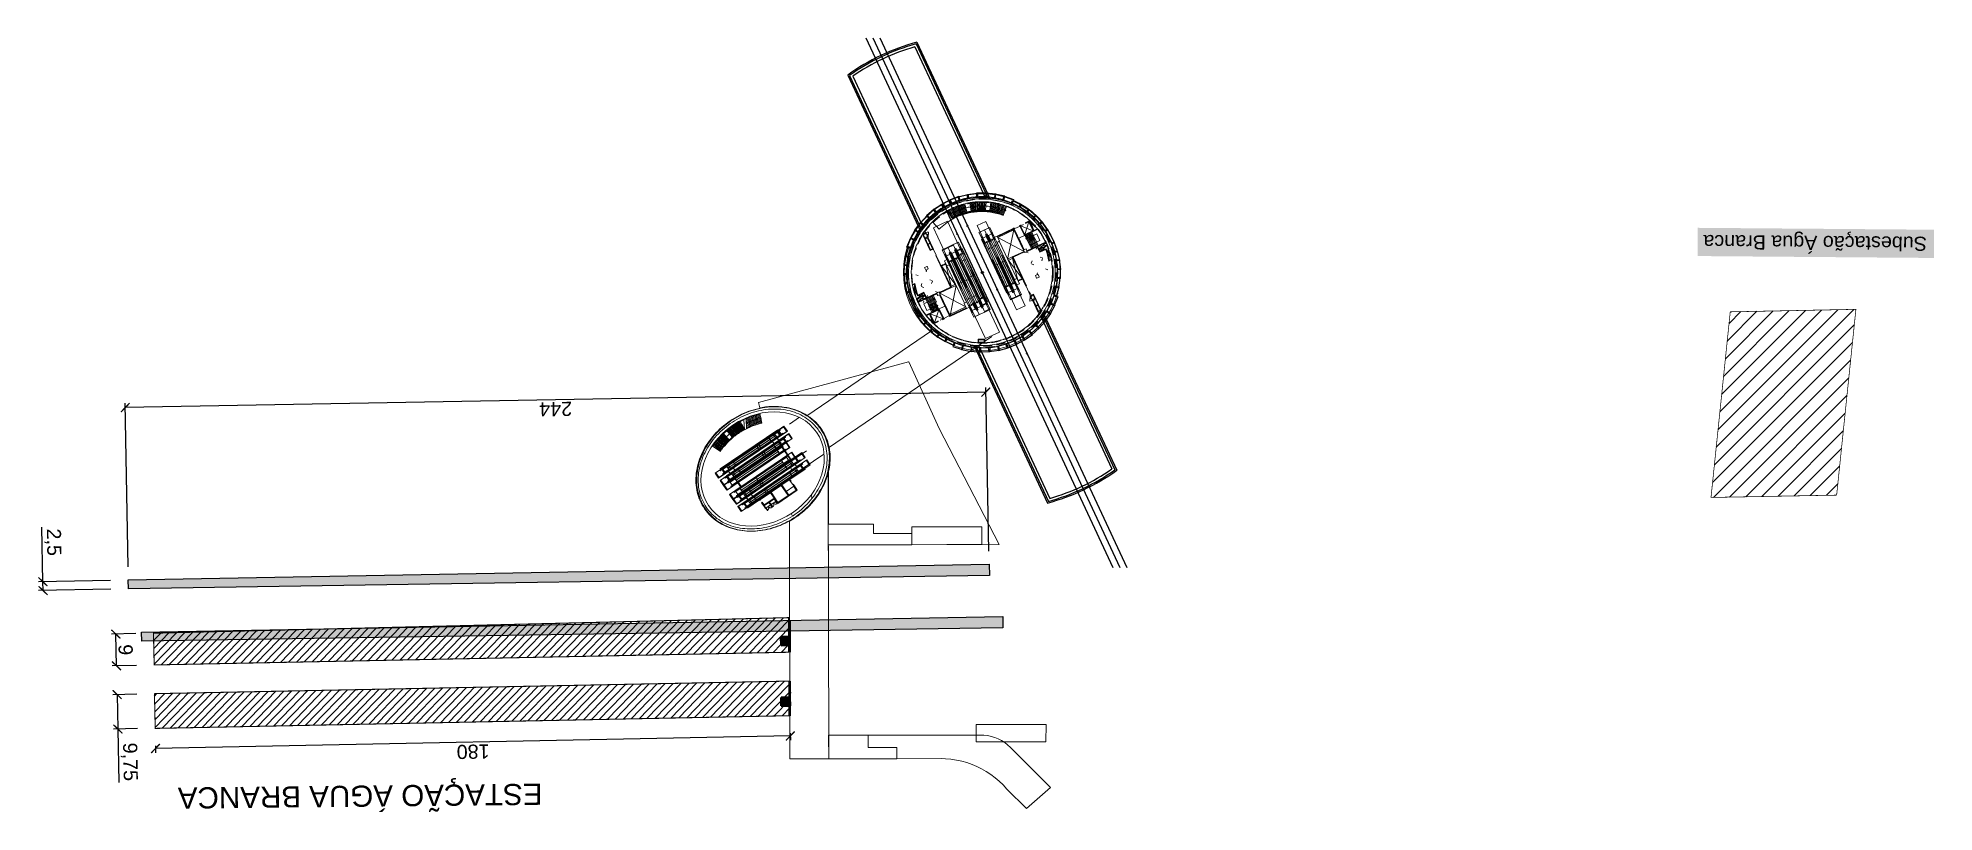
# Model space of a CAD drawing. Header units: metres. Extents: x 286532 to 329498, y 7396783 to 7466136.
# Drawn here: x 326812 to 327350, y 7397358 to 7397578 of the extents above; entities that cross this region are included whole.
import ezdxf

# ---------------------------------------------------------------- set-up
doc = ezdxf.new("R2010")
doc.units = ezdxf.units.M
doc.header["$LTSCALE"] = 10
for name, pattern in [('DASHED', [0.75, 0.5, -0.25]), ('DASHED2', [0.375, 0.25, -0.125]), ('L2$0$CENTER', [50.8, 31.75, -6.35, 6.35, -6.35]), ('L2$0$CONTINUO', [0]), ('L2$0$HIDDENX2', [0.75, 0.5, -0.25]), ('L2$0$LIN0', [0]), ('L2$0$PHANTOM2', [31.75, 15.875, -3.175, 3.175, -3.175, 3.175, -3.175])]:
    doc.linetypes.add(name, pattern=pattern)
doc.layers.get('0').update_dxf_attribs({"color": 255})
for name, color, linetype, lineweight in [('_  ARQ-AUX-001', 1, 'Continuous', 5), ('_AUX-PLATAFORMA COTAS', 1, 'Continuous', 25), ('_AUX-PLATAFORMA EXISTENTE', 252, 'Continuous', 25), ('_AUX-PLATAFORMA NOVA', 3, 'DASHED', 25), ('ARQ-GEN', 1, 'Continuous', 5), ('ARQ-TLV-VIS', 1, 'Continuous', 5), ('L2$0$X3$0$AR-EQUIPAMENTO VISTA', 1, 'Continuous', 9)]:
    doc.layers.add(name, color=color, linetype=linetype, lineweight=lineweight)
for name, color, linetype in [('L2$0$AR-PROJEÇÃO', 1, 'Continuous'), ('L2$0$Eje_EJE_VIA_1_EJECUT', 5, 'Continuous'), ('L2$0$Eje_EJE_VIA_2_EJECUT', 5, 'Continuous'), ('L2$0$Estacionamiento_EJE_VIA_1_EJECUT_T3_eje', 3, 'Continuous'), ('L2$0$Estacionamiento_EJE_VIA_2_EJECUT_T3_eje', 3, 'Continuous'), ('L2$0$LAMELAS DE 1.20', 4, 'Continuous'), ('L2$0$TG', 251, 'L2$0$LIN0'), ('TEXTO', 3, 'Continuous')]:
    doc.layers.add(name, color=color, linetype=linetype)
doc.layers.add('Subestação', color=7, linetype='Continuous', true_color=0xf5f500)
doc.layers.add('Texto Subestação', color=7, linetype='Continuous', true_color=0xf0f000)
doc.styles.add('ARIAL', font='arial.ttf')
doc.styles.get("Standard").update_dxf_attribs({"font": 'arial.ttf'})
doc.dimstyles.new('ISO-25', dxfattribs={"dimtxt": 2.5, "dimasz": 2.5, "dimexe": 1.25, "dimexo": 0.625, "dimtad": 1, "dimtxsty": 'Standard', "dimcen": 2.5, "dimadec": 0, "dimazin": 0, "dimtfac": 1, "dimtmove": 0, "dimatfit": 3, "dimfxl": 1, "dimarcsym": 0})

msp = doc.modelspace()

# ---------------------------------------------------------------- texts
at = {"layer": 'TEXTO', "style": 'ARIAL'}
msp.add_text('ESTAÇÃO ÁGUA BRANCA', height=6, rotation=180.61725, dxfattribs=at).set_placement((326955.34, 7397366.39))
at = {"layer": 'Texto Subestação', "color": 250, "ltscale": 0.05, "true_color": 0x242424, "insert": (327347.823, 7397517.336), "char_height": 4, "attachment_point": 1, "rotation": 179.53962, "style": 'ARIAL', "bg_fill": 1, "box_fill_scale": 1.5, "bg_fill_color": 256, "bg_fill_true_color": 15921906, "bg_fill_transparency": 0}
msp.add_mtext_dynamic_manual_height_columns('Subestação Água Branca', width=62.99761, gutter_width=4362.902, heights=[4.144], dxfattribs=at)

# ---------------------------------------------------------------- blocks, each defined once
blk = doc.blocks.new('ESTAÇÃO LAPA4 - ESTAÇÃO LAPA-2250930-IMPLANTAÇÃO ÁGUA BRANCA')
at = {"layer": 'ARQ-GEN', "lineweight": 50}
blk.add_hatch(color=21, dxfattribs=at).paths.add_polyline_path([(-19.71, 473), (-17.31, 473.05), (-17.35, 475.45), (-19.75, 475.4), (-19.72, 473.81)], flags=0)
for p, q in [((-19.75, 475.4), (-17.35, 475.45)), ((-19.71, 473), (-19.75, 475.4)), ((-17.31, 473.05), (-19.71, 473)), ((-17.31, 473.05), (-17.35, 475.45))]:
    blk.add_line(p, q, dxfattribs=at)
blk = doc.blocks.new('ESTAÇÃO LAPA3 - ESTAÇÃO LAPA-2354650-IMPLANTAÇÃO ÁGUA BRANCA')
at = {"layer": 'ARQ-GEN', "lineweight": 50}
blk.add_hatch(color=21, dxfattribs=at).paths.add_polyline_path([(-19.7, 490.18), (-17.3, 490.23), (-17.35, 492.63), (-19.75, 492.58), (-19.71, 490.7)], flags=0)
for p, q in [((-19.75, 492.58), (-17.35, 492.63)), ((-19.7, 490.18), (-19.75, 492.58)), ((-17.3, 490.23), (-19.7, 490.18)), ((-17.3, 490.23), (-17.35, 492.63)), ((-19.76, 488.74), (-19.76, 488.98))]:
    blk.add_line(p, q, dxfattribs=at)
blk = doc.blocks.new('ESTAÇÃO 2 - AGUABRANCA_120320_dwg_L2$0$ER 832 PLANTA-V8-IMPLANTAÇÃO ÁGUA BRANCA')
at = {"layer": '_  ARQ-AUX-001', "color": 250}
for p, q in [((503989.37, 275431.23), (504011.01, 275431.23)), ((503989.37, 275429.59), (504011.01, 275429.59)), ((503989.57, 275431.26), (503989.57, 275429.56)), ((503990.75, 275431.04), (503990.75, 275430.99)), ((503990.75, 275429.78), (503990.75, 275429.83)), ((503990.82, 275431.04), (503990.82, 275430.99)), ((503990.82, 275429.78), (503990.82, 275429.83)), ((503990.91, 275431.04), (503990.91, 275430.99)), ((503990.91, 275429.78), (503990.91, 275429.83)), ((503991.04, 275431.04), (503991.04, 275430.99)), ((503991.04, 275429.78), (503991.04, 275429.83)), ((503992.79, 275431.26), (503992.79, 275429.56)), ((504007.2, 275430.41), (504007.03, 275430.58)), ((504007.2, 275431.26), (504007.2, 275429.56)), ((504008.89, 275429.91), (504008.89, 275430.91)), ((504008.98, 275431.04), (504008.98, 275430.99)), ((504008.98, 275429.78), (504008.98, 275429.83)), ((504009.01, 275431.04), (504009.01, 275431.26)), ((504009.01, 275429.78), (504009.01, 275429.56)), ((504009.12, 275431.04), (504009.12, 275430.99)), ((504009.12, 275429.78), (504009.12, 275429.83)), ((504009.24, 275431.04), (504009.24, 275430.99)), ((504009.24, 275429.78), (504009.24, 275429.83)), ((504009.34, 275431.04), (504009.34, 275430.99)), ((504009.34, 275429.78), (504009.34, 275429.83)), ((504009.4, 275431.04), (504009.4, 275430.99)), ((504009.4, 275429.78), (504009.4, 275429.83)), ((504010.81, 275429.56), (504010.81, 275431.26))]:
    blk.add_line(p, q, dxfattribs=at)
at = {"layer": '_  ARQ-AUX-001', "color": 250, "flags": 128}
for points in [[(504011.01, 275429.56), (504011.01, 275431.26), (503989.37, 275431.26), (503989.37, 275429.56)], [(504009.42, 275430.99), (504009.42, 275431.04), (503990.73, 275431.04), (503990.73, 275430.99)], [(504009.42, 275429.83), (504009.42, 275429.78), (503990.73, 275429.78), (503990.73, 275429.83)]]:
    blk.add_lwpolyline(points, close=True, dxfattribs=at)
for points in [[(503991.17, 275431.26), (503991.17, 275431.04), (503991.17, 275430.99), (503991.26, 275430.91)], [(503991.17, 275429.56), (503991.17, 275429.78), (503991.17, 275429.83), (503991.26, 275429.91)], [(504009.01, 275430.99), (504008.89, 275430.91), (503991.26, 275430.91), (503991.26, 275429.91), (504008.89, 275429.91), (504009.01, 275429.83)], [(503992.6, 275430.41), (504007.2, 275430.41), (504007.03, 275430.25)]]:
    blk.add_lwpolyline(points, dxfattribs=at)
at = {"layer": '_  ARQ-AUX-001', "color": 250}
blk.add_circle((503992.79, 275430.41), 0.0686, dxfattribs=at)
blk = doc.blocks.new('ESTAÇÃO 2 - AGUABRANCA_120320_dwg_L2$0$ER 816 PLANTA-V7-IMPLANTAÇÃO ÁGUA BRANCA')
at = {"layer": '_  ARQ-AUX-001', "color": 250}
for p, q in [((503932.8, 275173.52), (503954.16, 275173.52)), ((503932.8, 275171.88), (503954.16, 275171.88)), ((503933, 275173.55), (503933, 275171.85)), ((503934.19, 275173.33), (503934.19, 275173.28)), ((503934.19, 275172.07), (503934.19, 275172.12)), ((503934.25, 275173.33), (503934.25, 275173.28)), ((503934.25, 275172.07), (503934.25, 275172.12)), ((503934.35, 275173.33), (503934.35, 275173.28)), ((503934.35, 275172.07), (503934.35, 275172.12)), ((503934.47, 275173.33), (503934.47, 275173.28)), ((503934.47, 275172.07), (503934.47, 275172.12)), ((503936.22, 275173.55), (503936.22, 275171.85)), ((503950.35, 275172.7), (503950.18, 275172.86)), ((503950.35, 275173.55), (503950.35, 275171.85)), ((503952.14, 275173.33), (503952.14, 275173.28)), ((503952.14, 275172.07), (503952.14, 275172.12)), ((503952.17, 275173.33), (503952.17, 275173.55)), ((503952.17, 275172.07), (503952.17, 275171.85)), ((503952.27, 275173.33), (503952.27, 275173.28)), ((503952.27, 275172.07), (503952.27, 275172.12)), ((503952.39, 275173.33), (503952.39, 275173.28)), ((503952.39, 275172.07), (503952.39, 275172.12)), ((503952.49, 275173.33), (503952.49, 275173.28)), ((503952.49, 275172.07), (503952.49, 275172.12)), ((503952.55, 275173.33), (503952.55, 275173.28)), ((503952.55, 275172.07), (503952.55, 275172.12)), ((503953.96, 275171.85), (503953.96, 275173.55))]:
    blk.add_line(p, q, dxfattribs=at)
at = {"layer": '_  ARQ-AUX-001', "color": 250, "flags": 128}
for points in [[(503954.16, 275171.85), (503954.16, 275173.55), (503932.8, 275173.55), (503932.8, 275171.85)], [(503952.58, 275173.28), (503952.58, 275173.33), (503934.16, 275173.33), (503934.16, 275173.28)], [(503952.58, 275172.12), (503952.58, 275172.07), (503934.16, 275172.07), (503934.16, 275172.12)]]:
    blk.add_lwpolyline(points, close=True, dxfattribs=at)
for points in [[(503934.6, 275173.55), (503934.6, 275173.33), (503934.6, 275173.28), (503934.69, 275173.2)], [(503934.6, 275171.85), (503934.6, 275172.07), (503934.6, 275172.12), (503934.69, 275172.2)], [(503952.05, 275173.2), (503934.69, 275173.2), (503934.69, 275172.2), (503952.05, 275172.2)], [(503936.03, 275172.7), (503950.35, 275172.7), (503950.18, 275172.53)], [(503952.17, 275172.12), (503952.05, 275172.2), (503952.05, 275173.2), (503952.17, 275173.28)]]:
    blk.add_lwpolyline(points, dxfattribs=at)
at = {"layer": '_  ARQ-AUX-001', "color": 250}
blk.add_circle((503936.22, 275172.7), 0.0686, dxfattribs=at)
blk = doc.blocks.new('ESTAÇÃO 2 - AGUABRANCA_120320_dwg_L2$0$X3$0$Tetra-ER - ER h_8_00m-2033579-NÍVEL 699_90m - INTERMEDIÁRIO 3-2366069-IMPLANTAÇÃO ÁGUA BRANCA')
at = {"layer": 'L2$0$X3$0$AR-EQUIPAMENTO VISTA', "color": 7}
for p, q in [((-0.58, -6.93), (0.58, -6.93)), ((0, -6.93), (0, -13.86)), ((-0.63, -16.11), (-0.58, -16.11)), ((-0.5, -14.12), (-0.58, -14.12)), ((0.5, -15.55), (0.5, -14.12)), ((0.58, -16.11), (0.63, -16.11)), ((0.85, -14.12), (0.63, -14.12))]:
    blk.add_line(p, q, dxfattribs=at)
at = {"layer": 'L2$0$X3$0$AR-EQUIPAMENTO VISTA', "color": 7, "flags": 128}
for points in [[(-0.63, -16.1), (-0.63, -15.67), (-0.63, -14.37), (-0.63, -13.29), (-0.63, -5.13), (-0.58, -5.13), (-0.58, -13.29), (-0.58, -14.37), (-0.58, -15.67), (-0.58, -16.1)], [(0.63, -16.1), (0.63, -15.67), (0.63, -14.37), (0.63, -13.29), (0.63, -5.13), (0.58, -5.13), (0.58, -13.29), (0.58, -14.37), (0.58, -15.67), (0.58, -16.1)], [(-0.63, -14.12), (-0.85, -14.12), (-0.85, -13.86), (-0.63, -13.86), (-0.85, -13.86), (-0.85, -6.93), (-0.63, -6.93)], [(-0.5, -6.93), (-0.5, -13.86), (-0.5, -14.12), (-0.5, -15.55), (-0.58, -15.67)], [(0.5, -6.93), (0.5, -13.86), (0.58, -13.86), (-0.58, -13.86), (-0.5, -13.86)], [(0.63, -6.93), (0.85, -6.93), (0.85, -12.98)], [(-0.63, -15.67), (-0.85, -15.67), (-0.85, -14.12)], [(0.85, -15.67), (0.85, -17.67), (-0.85, -17.67), (-0.85, -15.67)], [(0.58, -15.67), (0.5, -15.55), (-0.5, -15.55)], [(0.58, -14.12), (0.5, -14.12), (0.5, -13.86)], [(0.85, -14.58), (0.85, -15.67), (0.63, -15.67)]]:
    blk.add_lwpolyline(points, dxfattribs=at)
blk.add_lwpolyline([(0.63, -13.86), (0.85, -13.86)], close=True, dxfattribs=at)
blk = doc.blocks.new('ESTAÇÃO 2 - AGUABRANCA_120320_dwg_L2$0$X3$0$Tetra-ER - ER h_8_00m-V44-NÍVEL 699_90m - INTERMEDIÁRIO 3-2366070-IMPLANTAÇÃO ÁGUA BRANCA')
at = {"layer": 'L2$0$X3$0$AR-EQUIPAMENTO VISTA', "color": 7}
for p, q in [((-0.85, -6.93), (-0.63, -6.93)), ((-0.85, -10.09), (-0.85, -7.12)), ((-0.58, -6.93), (0.58, -6.93)), ((0, -6.93), (0, -13.86)), ((-0.63, -16.11), (-0.58, -16.11)), ((-0.5, -14.12), (-0.58, -14.12)), ((0.5, -15.55), (0.5, -14.12)), ((0.58, -16.11), (0.63, -16.11)), ((0.85, -14.12), (0.63, -14.12))]:
    blk.add_line(p, q, dxfattribs=at)
at = {"layer": 'L2$0$X3$0$AR-EQUIPAMENTO VISTA', "color": 7, "flags": 128}
for points in [[(-0.63, -16.1), (-0.63, -15.67), (-0.63, -14.37), (-0.63, -13.29), (-0.63, -5.13), (-0.58, -5.13), (-0.58, -13.29), (-0.58, -14.37), (-0.58, -15.67), (-0.58, -16.1)], [(0.63, -16.1), (0.63, -15.67), (0.63, -14.37), (0.63, -13.29), (0.63, -5.13), (0.58, -5.13), (0.58, -13.29), (0.58, -14.37), (0.58, -15.67), (0.58, -16.1)], [(-0.5, -6.93), (-0.5, -13.86), (-0.5, -14.12), (-0.5, -15.55), (-0.58, -15.67)], [(0.5, -6.93), (0.5, -13.86), (0.58, -13.86), (-0.58, -13.86), (-0.5, -13.86)], [(0.63, -6.93), (0.85, -6.93), (0.85, -13.86), (0.63, -13.86), (0.85, -13.86), (0.85, -14.12), (0.85, -15.67), (0.63, -15.67)], [(-0.63, -14.12), (-0.85, -14.12), (-0.85, -15.67), (-0.63, -15.67)], [(0.85, -15.67), (0.85, -17.67), (-0.85, -17.67), (-0.85, -15.87)], [(0.58, -15.67), (0.5, -15.55), (-0.5, -15.55)], [(0.58, -14.12), (0.5, -14.12), (0.5, -13.86)]]:
    blk.add_lwpolyline(points, dxfattribs=at)
blk.add_lwpolyline([(-0.85, -13.86), (-0.63, -13.86)], close=True, dxfattribs=at)
blk = doc.blocks.new('ESTAÇÃO 2 - AGUABRANCA_120320_dwg_L2$0$X3$0$Tetra-ER - ER h_8_00m-V45-NÍVEL 699_90m - INTERMEDIÁRIO 3-2366072-IMPLANTAÇÃO ÁGUA BRANCA')
at = {"layer": 'L2$0$X3$0$AR-EQUIPAMENTO VISTA', "color": 7}
for p, q in [((-0.85, -6.93), (-0.63, -6.93)), ((-0.85, -10.09), (-0.85, -7.12)), ((-0.58, -6.93), (0.58, -6.93)), ((0, -6.93), (0, -13.86)), ((0.63, -6.93), (0.85, -6.93)), ((-0.63, -16.11), (-0.58, -16.11)), ((-0.5, -14.12), (-0.58, -14.12)), ((0.5, -15.55), (0.5, -14.12)), ((0.58, -16.11), (0.63, -16.11)), ((0.85, -14.12), (0.63, -14.12))]:
    blk.add_line(p, q, dxfattribs=at)
at = {"layer": 'L2$0$X3$0$AR-EQUIPAMENTO VISTA', "color": 7, "flags": 128}
for points in [[(-0.63, -16.1), (-0.63, -15.67), (-0.63, -14.37), (-0.63, -13.29), (-0.63, -5.13), (-0.58, -5.13), (-0.58, -13.29), (-0.58, -14.37), (-0.58, -15.67), (-0.58, -16.1)], [(0.63, -16.1), (0.63, -15.67), (0.63, -14.37), (0.63, -13.29), (0.63, -5.13), (0.58, -5.13), (0.58, -13.29), (0.58, -14.37), (0.58, -15.67), (0.58, -16.1)], [(-0.5, -6.93), (-0.5, -13.86), (-0.5, -14.12), (-0.5, -15.55), (-0.58, -15.67)], [(0.5, -6.93), (0.5, -13.86), (0.58, -13.86), (-0.58, -13.86), (-0.5, -13.86)], [(-0.63, -14.12), (-0.85, -14.12), (-0.85, -15.67), (-0.63, -15.67)], [(0.85, -15.67), (0.85, -17.67), (-0.85, -17.67), (-0.85, -15.87)], [(0.58, -15.67), (0.5, -15.55), (-0.5, -15.55)], [(0.58, -14.12), (0.5, -14.12), (0.5, -13.86)], [(0.85, -14.06), (0.85, -14.12), (0.85, -15.67), (0.63, -15.67)]]:
    blk.add_lwpolyline(points, dxfattribs=at)
for points in [[(-0.85, -13.86), (-0.63, -13.86)], [(0.63, -13.86), (0.85, -13.86)]]:
    blk.add_lwpolyline(points, close=True, dxfattribs=at)
blk = doc.blocks.new('ESTAÇÃO 2 - AGUABRANCA_120320_dwg_L2$0$X3$0$Tetra-ER - ER h_8_00m-V46-NÍVEL 699_90m - INTERMEDIÁRIO 3-2366073-IMPLANTAÇÃO ÁGUA BRANCA')
at = {"layer": 'L2$0$X3$0$AR-EQUIPAMENTO VISTA', "color": 7}
for p, q in [((-0.85, -6.93), (-0.63, -6.93)), ((-0.58, -6.93), (0.58, -6.93)), ((0, -6.93), (0, -13.86)), ((-0.63, -16.11), (-0.58, -16.11)), ((-0.5, -14.12), (-0.58, -14.12)), ((0.5, -15.55), (0.5, -14.12)), ((0.58, -16.11), (0.63, -16.11)), ((0.85, -14.12), (0.63, -14.12))]:
    blk.add_line(p, q, dxfattribs=at)
at = {"layer": 'L2$0$X3$0$AR-EQUIPAMENTO VISTA', "color": 7, "flags": 128}
for points in [[(-0.63, -16.1), (-0.63, -15.67), (-0.63, -14.37), (-0.63, -13.29), (-0.63, -5.13), (-0.58, -5.13), (-0.58, -13.29), (-0.58, -14.37), (-0.58, -15.67), (-0.58, -16.1)], [(0.63, -16.1), (0.63, -15.67), (0.63, -14.37), (0.63, -13.29), (0.63, -5.13), (0.58, -5.13), (0.58, -13.29), (0.58, -14.37), (0.58, -15.67), (0.58, -16.1)], [(-0.5, -6.93), (-0.5, -13.86), (-0.5, -14.12), (-0.5, -15.55), (-0.58, -15.67)], [(0.5, -6.93), (0.5, -13.86), (0.58, -13.86), (-0.58, -13.86), (-0.5, -13.86)], [(0.63, -6.93), (0.85, -6.93), (0.85, -13.86), (0.63, -13.86), (0.85, -13.86), (0.85, -14.12), (0.85, -15.67), (0.63, -15.67)], [(-0.63, -14.12), (-0.85, -14.12), (-0.85, -14.06)], [(-0.63, -15.67), (-0.85, -15.67), (-0.85, -14.12)], [(0.85, -15.67), (0.85, -17.67), (-0.85, -17.67), (-0.85, -15.67)], [(0.58, -15.67), (0.5, -15.55), (-0.5, -15.55)], [(0.58, -14.12), (0.5, -14.12), (0.5, -13.86)]]:
    blk.add_lwpolyline(points, dxfattribs=at)
blk.add_lwpolyline([(-0.85, -13.86), (-0.63, -13.86)], close=True, dxfattribs=at)
blk = doc.blocks.new('ESTAÇÃO 2 - AGUABRANCA_120320_dwg_L2$0$X3$0$EE 224_ 225_ 264 - EE 224-1521252-NÍVEL 699_90m - INTERMEDIÁRIO 3-2366089-IMPLANTAÇÃO ÁGUA BRANCA')
at = {"layer": 'L2$0$X3$0$AR-EQUIPAMENTO VISTA', "color": 7}
for p, q in [((-0.575, 0.555), (0.575, 0.555)), ((-0.475, 0.375), (-0.575, 0.375)), ((-0.54904, 1.305), (0.75, 0.555)), ((0.475, 0.375), (0.575, 0.375))]:
    blk.add_line(p, q, dxfattribs=at)
at = {"layer": 'L2$0$X3$0$AR-EQUIPAMENTO VISTA', "color": 7, "flags": 128}
for points in [[(0.6, 0.475), (0.6, -0.325), (-0.6, -0.325), (-0.6, 0.475)], [(0.1, 0.555), (0.1, 0.755), (-0.1, 0.755), (-0.1, 0.555)]]:
    blk.add_lwpolyline(points, close=True, dxfattribs=at)
for points in [[(-0.375, 0.555), (-0.575, 0.555), (0.09375, 0.555)], [(-0.575, -0.025), (-0.475, -0.025), (-0.575, 0.375), (-0.575, -0.025), (-0.475, 0.375), (-0.475, -0.025)], [(0.475, -0.025), (0.475, 0.375), (0.575, -0.025), (0.475, -0.025), (0.575, 0.375), (0.575, -0.025)]]:
    blk.add_lwpolyline(points, dxfattribs=at)
at = {"layer": 'L2$0$X3$0$AR-EQUIPAMENTO VISTA', "color": 7}
blk.add_circle((0, 0.655), 0.075, dxfattribs=at)
blk.add_arc((0.75, 0.555), 1.5, 150, 180, dxfattribs=at)
blk = doc.blocks.new('ESTAÇÃO 2 - AGUABRANCA_120320_dwg_L2$0$X3$0$Tetra-ER - ER h_8_00m-V47-NÍVEL 699_90m - INTERMEDIÁRIO 3-V9-IMPLANTAÇÃO ÁGUA BRANCA')
at = {"layer": 'L2$0$X3$0$AR-EQUIPAMENTO VISTA', "color": 7}
for p, q in [((-0.58, 2.06), (-0.63, 2.06)), ((-0.5, 1.52), (-0.58, 1.62)), ((-0.5, 0), (0.5, 0)), ((0, 0), (0, -2.08)), ((0.5, -0.26), (0.5, 1.52)), ((0.63, 2.06), (0.58, 2.06)), ((-0.85, -2.08), (-0.85, -0.26)), ((-0.85, -2.08), (-0.85, -10.09)), ((-0.5, -0.26), (-0.5, -2.08)), ((0, -2.08), (0, -13.86)), ((0.85, -0.26), (0.85, -2.08)), ((-0.85, -10.09), (-0.85, -12.17)), ((-0.5, -13.86), (0.5, -13.86)), ((-0.85, -17.47), (0.85, -17.47))]:
    blk.add_line(p, q, dxfattribs=at)
at = {"layer": 'L2$0$X3$0$AR-EQUIPAMENTO VISTA', "color": 7, "flags": 128}
for points in [[(-0.63, 1.62), (-0.85, 1.62), (-0.85, 3.42), (0.85, 3.42), (0.85, 1.62)], [(-0.85, 1.62), (-0.85, -0.26), (-0.63, -0.26)], [(-0.63, 2.05), (-0.63, 1.62), (-0.63, 0.89), (-0.63, -0.2)], [(-0.58, -0.2), (-0.58, 0.89), (-0.58, 1.62), (-0.58, 2.05)], [(-0.58, -0.26), (-0.5, -0.26), (-0.5, 1.52), (0.5, 1.52), (0.58, 1.62)], [(0.58, -0.2), (0.58, 0.89), (0.58, 1.62), (0.58, 2.05)], [(0.63, 2.05), (0.63, 1.62), (0.63, 0.89), (0.63, -0.2)], [(0.63, 1.62), (0.85, 1.62), (0.85, -0.26), (0.63, -0.26)], [(-0.5, -2.08), (-0.5, -15.55), (-0.58, -15.67), (-0.58, -16.08), (-0.63, -16.08), (-0.63, -15.67), (-0.85, -15.67)], [(-0.85, -12.17), (-0.85, -17.67), (0.85, -17.67), (0.85, -2.08)], [(0.5, -2.08), (0.5, -0.26), (0.58, -0.26)], [(0.5, -2.08), (0.5, -15.55), (0.58, -15.67), (0.58, -16.08), (0.63, -16.08), (0.63, -15.67), (0.85, -15.67)]]:
    blk.add_lwpolyline(points, dxfattribs=at)
blk = doc.blocks.new('ESTAÇÃO 2 - AGUABRANCA_120320_dwg_L2$0$X3$0$Tetra-ER - ER h_8_00m-V48-NÍVEL 699_90m - INTERMEDIÁRIO 3-V10-IMPLANTAÇÃO ÁGUA BRANCA')
at = {"layer": 'L2$0$X3$0$AR-EQUIPAMENTO VISTA', "color": 7}
for p, q in [((-0.58, 2.06), (-0.63, 2.06)), ((-0.5, 1.52), (-0.58, 1.62)), ((-0.5, 0), (0.5, 0)), ((0, 0), (0, -2.08)), ((0.5, -0.26), (0.5, 1.52)), ((0.63, 2.06), (0.58, 2.06)), ((-0.85, -2.08), (-0.85, -0.26)), ((-0.5, -0.26), (-0.5, -2.08)), ((0, -2.08), (0, -13.86)), ((0.85, -0.26), (0.85, -2.08)), ((0.85, -4.16), (0.85, -2.08)), ((-0.5, -13.86), (0.5, -13.86)), ((-0.85, -17.47), (0.85, -17.47))]:
    blk.add_line(p, q, dxfattribs=at)
at = {"layer": 'L2$0$X3$0$AR-EQUIPAMENTO VISTA', "color": 7, "flags": 128}
for points in [[(-0.63, 1.62), (-0.85, 1.62), (-0.85, 3.42), (0.85, 3.42), (0.85, 1.62)], [(-0.85, 1.62), (-0.85, -0.26), (-0.63, -0.26)], [(-0.63, 2.05), (-0.63, 1.62), (-0.63, 0.89), (-0.63, -0.2)], [(-0.58, -0.2), (-0.58, 0.89), (-0.58, 1.62), (-0.58, 2.05)], [(-0.58, -0.26), (-0.5, -0.26), (-0.5, 1.52), (0.5, 1.52), (0.58, 1.62)], [(0.58, -0.2), (0.58, 0.89), (0.58, 1.62), (0.58, 2.05)], [(0.63, 2.05), (0.63, 1.62), (0.63, 0.89), (0.63, -0.2)], [(0.63, 1.62), (0.85, 1.62), (0.85, -0.26), (0.63, -0.26)], [(-0.5, -2.08), (-0.5, -15.55), (-0.58, -15.67), (-0.58, -16.08), (-0.63, -16.08), (-0.63, -15.67), (-0.85, -15.67)], [(-0.85, -2.08), (-0.85, -17.67), (0.85, -17.67), (0.85, -4.16)], [(0.5, -2.08), (0.5, -0.26), (0.58, -0.26)], [(0.5, -2.08), (0.5, -15.55), (0.58, -15.67), (0.58, -16.08), (0.63, -16.08), (0.63, -15.67), (0.85, -15.67)]]:
    blk.add_lwpolyline(points, dxfattribs=at)
blk = doc.blocks.new('ESTAÇÃO 2 - AGUABRANCA_120320_dwg_L2$0$X3$0$Tetra-ER - ER h_8_00m-V49-NÍVEL 699_90m - INTERMEDIÁRIO 3-V11-IMPLANTAÇÃO ÁGUA BRANCA')
at = {"layer": 'L2$0$X3$0$AR-EQUIPAMENTO VISTA', "color": 7}
for p, q in [((-0.58, 2.06), (-0.63, 2.06)), ((-0.5, 1.52), (-0.58, 1.62)), ((-0.5, 0), (0.5, 0)), ((0, 0), (0, -2.08)), ((0.5, -0.26), (0.5, 1.52)), ((0.63, 2.06), (0.58, 2.06)), ((-0.85, -2.08), (-0.85, -0.26)), ((-0.5, -0.26), (-0.5, -2.08)), ((0, -2.08), (0, -13.86)), ((0.63, -0.26), (0.85, -0.26)), ((0.85, -1.28), (0.85, -2.08)), ((-0.5, -13.86), (0.5, -13.86)), ((-0.85, -17.47), (0.85, -17.47))]:
    blk.add_line(p, q, dxfattribs=at)
at = {"layer": 'L2$0$X3$0$AR-EQUIPAMENTO VISTA', "color": 7, "flags": 128}
for points in [[(-0.63, 1.62), (-0.85, 1.62), (-0.85, 3.42), (0.85, 3.42), (0.85, 1.62)], [(-0.85, 1.62), (-0.85, -0.26), (-0.63, -0.26)], [(-0.63, 2.05), (-0.63, 1.62), (-0.63, 0.89), (-0.63, -0.2)], [(-0.58, -0.2), (-0.58, 0.89), (-0.58, 1.62), (-0.58, 2.05)], [(-0.58, -0.26), (-0.5, -0.26), (-0.5, 1.52), (0.5, 1.52), (0.58, 1.62)], [(0.58, -0.2), (0.58, 0.89), (0.58, 1.62), (0.58, 2.05)], [(0.63, 2.05), (0.63, 1.62), (0.63, 0.89), (0.63, -0.2)], [(0.63, 1.62), (0.85, 1.62), (0.85, 0.32)], [(-0.5, -2.08), (-0.5, -15.55), (-0.58, -15.67), (-0.58, -16.08), (-0.63, -16.08), (-0.63, -15.67), (-0.85, -15.67)], [(-0.85, -2.08), (-0.85, -17.67), (0.85, -17.67), (0.85, -2.08)], [(0.5, -2.08), (0.5, -0.26), (0.58, -0.26)], [(0.5, -2.08), (0.5, -15.55), (0.58, -15.67), (0.58, -16.08), (0.63, -16.08), (0.63, -15.67), (0.85, -15.67)]]:
    blk.add_lwpolyline(points, dxfattribs=at)
blk = doc.blocks.new('ESTAÇÃO 2 - AGUABRANCA_120320_dwg_L2$0$X3$0$Tetra-ER - ER h_8_00m-V50-NÍVEL 699_90m - INTERMEDIÁRIO 3-V12-IMPLANTAÇÃO ÁGUA BRANCA')
at = {"layer": 'L2$0$X3$0$AR-EQUIPAMENTO VISTA', "color": 7}
for p, q in [((-0.58, 2.06), (-0.63, 2.06)), ((-0.5, 1.52), (-0.58, 1.62)), ((-0.5, 0), (0.5, 0)), ((0, 0), (0, -2.08)), ((0.5, -0.26), (0.5, 1.52)), ((0.63, 2.06), (0.58, 2.06)), ((-0.85, -2.08), (-0.85, -0.26)), ((-0.5, -0.26), (-0.5, -2.08)), ((0, -2.08), (0, -13.86)), ((0.85, -0.26), (0.85, -2.08)), ((-0.5, -13.86), (0.5, -13.86)), ((-0.85, -17.47), (0.85, -17.47))]:
    blk.add_line(p, q, dxfattribs=at)
at = {"layer": 'L2$0$X3$0$AR-EQUIPAMENTO VISTA', "color": 7, "flags": 128}
for points in [[(-0.63, 1.62), (-0.85, 1.62), (-0.85, 3.42), (0.85, 3.42), (0.85, 1.62)], [(-0.85, 1.62), (-0.85, -0.26), (-0.63, -0.26)], [(-0.63, 2.05), (-0.63, 1.62), (-0.63, 0.89), (-0.63, -0.2)], [(-0.58, -0.2), (-0.58, 0.89), (-0.58, 1.62), (-0.58, 2.05)], [(-0.58, -0.26), (-0.5, -0.26), (-0.5, 1.52), (0.5, 1.52), (0.58, 1.62)], [(0.58, -0.2), (0.58, 0.89), (0.58, 1.62), (0.58, 2.05)], [(0.63, 2.05), (0.63, 1.62), (0.63, 0.89), (0.63, -0.2)], [(0.63, 1.62), (0.85, 1.62), (0.85, -0.26), (0.63, -0.26)], [(-0.5, -2.08), (-0.5, -15.55), (-0.58, -15.67), (-0.58, -16.08), (-0.63, -16.08), (-0.63, -15.67), (-0.85, -15.67)], [(-0.85, -2.08), (-0.85, -17.67), (0.85, -17.67), (0.85, -2.08)], [(0.5, -2.08), (0.5, -0.26), (0.58, -0.26)], [(0.5, -2.08), (0.5, -15.55), (0.58, -15.67), (0.58, -16.08), (0.63, -16.08), (0.63, -15.67), (0.85, -15.67)]]:
    blk.add_lwpolyline(points, dxfattribs=at)
blk = doc.blocks.new('L2$0$A$C0C183061')
at = {"color": 4, "linetype": 'L2$0$CONTINUO', "ltscale": 0.25}
for points in [[(-8.84, 19.43), (-6.22, 20.42), (-6.64, 21.54), (-9.26, 20.55)], [(-3.79, 21.01), (-6.5, 20.33), (-6.79, 21.5), (-4.08, 22.17)], [(-1.3, 21.31), (-4.08, 20.95), (-4.23, 22.14), (-1.46, 22.5)], [(-1.6, 21.29), (1.2, 21.31), (1.19, 22.51), (-1.61, 22.49)], [(0.9, 21.33), (3.68, 21.03), (3.81, 22.22), (1.03, 22.52)], [(3.39, 21.08), (6.12, 20.45), (6.38, 21.62), (3.65, 22.25)], [(8.47, 19.6), (5.83, 20.53), (6.23, 21.67), (8.87, 20.73)], [(-16.66, 13.34), (-14.78, 15.41), (-15.66, 16.22), (-17.55, 14.15)], [(-14.99, 15.2), (-12.87, 17.03), (-13.66, 17.94), (-15.78, 16.1)], [(-10.79, 18.42), (-13.11, 16.85), (-13.78, 17.84), (-11.47, 19.41)], [(-11.05, 18.26), (-8.56, 19.55), (-9.12, 20.62), (-11.6, 19.33)], [(10.7, 18.47), (8.19, 19.71), (8.55, 20.43), (11.05, 19.19)], [(12.79, 17.09), (10.44, 18.62), (10.88, 19.29), (13.22, 17.76)], [(12.55, 17.27), (14.7, 15.48), (15.21, 16.09), (13.06, 17.88)], [(14.48, 15.68), (16.41, 13.65), (16.99, 14.2), (15.06, 16.23)], [(-17.95, 11.55), (-19.31, 9.1), (-20.36, 9.68), (-19, 12.13)], [(-16.48, 13.57), (-18.11, 11.3), (-19.09, 12), (-17.45, 14.27)], [(16.22, 13.88), (17.89, 11.64), (18.53, 12.12), (16.86, 14.36)], [(17.78, 11.93), (19.8, 8.14), (20.51, 8.51), (18.48, 12.3)], [(-20.89, 4.37), (-20.14, 7.06), (-20.91, 7.28), (-21.67, 4.58)], [(-19.18, 9.37), (-20.24, 6.78), (-21.35, 7.24), (-20.29, 9.83)], [(19.63, 8.39), (20.56, 5.75), (21.31, 6.01), (20.38, 8.65)], [(21.09, 3.3), (20.47, 6.04), (21.26, 6.21), (21.87, 3.48)], [(-21.23, 2.19), (-21.34, -0.61), (-22.14, -0.58), (-22.03, 2.22)], [(-20.83, 4.66), (-21.26, 1.89), (-22.05, 2.02), (-21.62, 4.78)], [(21.33, 0.81), (21.04, 3.6), (21.84, 3.68), (22.13, 0.9)], [(21.28, -1.69), (21.32, 1.11), (22.12, 1.1), (22.08, -1.7)], [(-21.12, -3.1), (-21.34, -0.31), (-22.14, -0.37), (-21.92, -3.16)], [(-20.61, -5.55), (-21.16, -2.8), (-21.95, -2.96), (-21.4, -5.7)], [(-20.69, -5.26), (-19.82, -7.92), (-20.39, -8.11), (-21.26, -5.44)], [(20.99, -3.87), (20.31, -6.58), (21.08, -6.78), (21.77, -4.07)], [(21.3, -1.39), (20.94, -4.16), (21.73, -4.27), (22.09, -1.49)], [(-18.76, -10.18), (-19.93, -7.64), (-20.48, -7.89), (-19.3, -10.44)], [(-17.44, -12.31), (-18.9, -9.92), (-19.41, -10.23), (-17.95, -12.62)], [(18.22, -11.12), (19.52, -8.64), (20.58, -9.2), (19.28, -11.68)], [(20.4, -6.3), (19.4, -8.91), (20.52, -9.34), (21.52, -6.73)], [(-17.61, -12.06), (-15.88, -14.26), (-16.51, -14.76), (-18.24, -12.56)], [(-16.08, -14.04), (-14.1, -16.02), (-14.67, -16.59), (-16.65, -14.6)], [(-12.13, -17.56), (-14.33, -15.82), (-14.82, -16.45), (-12.63, -18.19)], [(15.35, -14.84), (13.27, -16.72), (14.08, -17.61), (16.15, -15.72)], [(15.14, -15.05), (16.98, -12.94), (17.88, -13.73), (16.04, -15.84)], [(16.79, -13.18), (18.37, -10.86), (19.37, -11.54), (17.78, -13.85)], [(-9.99, -18.86), (-12.38, -17.39), (-12.8, -18.07), (-10.41, -19.54)], [(-10.26, -18.72), (-7.72, -19.9), (-8.06, -20.63), (-10.6, -19.44)], [(-5.34, -20.67), (-8, -19.79), (-8.37, -20.93), (-5.71, -21.81)], [(-2.88, -21.15), (-5.63, -20.59), (-5.87, -21.77), (-3.12, -22.33)], [(-0.39, -21.34), (-3.18, -21.11), (-3.28, -22.3), (-0.49, -22.54)], [(-0.69, -21.33), (2.11, -21.24), (2.15, -22.44), (-0.65, -22.53)], [(1.81, -21.27), (4.58, -20.85), (4.76, -22.04), (1.99, -22.46)], [(6.99, -20.17), (4.29, -20.91), (4.6, -22.07), (7.3, -21.33)], [(6.7, -20.27), (9.3, -19.21), (9.75, -20.33), (7.15, -21.38)], [(9.03, -19.34), (11.48, -18), (12.06, -19.05), (9.6, -20.4)], [(13.51, -16.53), (11.23, -18.15), (11.92, -19.13), (14.2, -17.51)]]:
    blk.add_lwpolyline(points, close=True, dxfattribs=at)
at = {"color": 3, "linetype": 'L2$0$CONTINUO', "ltscale": 0.25}
for points in [[(0.42, 0.14), (-0.42, -0.14)], [(-0.14, 0.42), (0.14, -0.42)]]:
    blk.add_lwpolyline(points, dxfattribs=at)
at = {"color": 1, "linetype": 'L2$0$CONTINUO', "ltscale": 0.25}
blk.add_circle((0, 0), 0.28, dxfattribs=at)
at = {"layer": 'L2$0$AR-PROJEÇÃO', "linetype": 'L2$0$HIDDENX2', "ltscale": 0.5}
for radius in [21.3, 20.9, 20]:
    blk.add_circle((0, 0), radius, dxfattribs=at)
at = {"layer": 'L2$0$Eje_EJE_VIA_1_EJECUT', "color": 2, "linetype": 'L2$0$CENTER', "ltscale": 3}
blk.add_lwpolyline([(-29.07, 66.49), (40.99, -83.51)], dxfattribs=at)
at = {"layer": 'L2$0$Eje_EJE_VIA_2_EJECUT', "color": 2, "linetype": 'L2$0$CENTER', "ltscale": 3}
blk.add_lwpolyline([(-33.04, 66.49), (37.02, -83.51)], dxfattribs=at)
at = {"layer": 'L2$0$Eje_EJE_VIA_2_EJECUT', "color": 253, "linetype": 'L2$0$CONTINUO', "ltscale": 2.5}
blk.add_lwpolyline([(-31.06, 66.49), (39, -83.51)], dxfattribs=at)
at = {"layer": 'L2$0$Eje_EJE_VIA_2_EJECUT', "color": 253}
for points in [[(-18.74, 64.81), (1.81, 20.82)], [(-18.52, 65.29), (2.27, 20.78)], [(-19.12, 63.98), (1.01, 20.88)], [(-38.12, 55.99), (-17.38, 11.6)], [(-37.61, 55.86), (-17.12, 11.98)], [(-36.73, 55.62), (-16.65, 12.63)], [(16.65, -12.63), (36.73, -55.62)], [(17.12, -11.98), (37.61, -55.86)], [(17.38, -11.6), (38.12, -55.99)], [(-2.27, -20.78), (18.52, -65.29)], [(-1.81, -20.82), (18.74, -64.81)], [(-1.01, -20.88), (19.12, -63.98)]]:
    blk.add_lwpolyline(points, dxfattribs=at)
for centre, radius, start, end in [((-2.66, 6.53), 60.86, 105.1069, 125.6383), ((-2.66, 6.53), 60.46, 105.4253, 125.3237), ((-2.66, 6.53), 59.76, 105.9919, 124.7639), ((2.66, -6.53), 60.86, 285.1069, 305.6383), ((2.66, -6.53), 60.46, 285.4253, 305.3237), ((2.66, -6.53), 59.76, 285.9919, 304.7639)]:
    blk.add_arc(centre, radius, start, end, dxfattribs=at)
at = {"layer": 'L2$0$Estacionamiento_EJE_VIA_1_EJECUT_T3_eje', "color": 1}
for points in [[(-4.46, 13.2), (-4, 13.42)], [(4.01, -4.92), (4.46, -4.7)], [(12.47, -23.04), (12.92, -22.83)]]:
    blk.add_lwpolyline(points, dxfattribs=at)
at = {"layer": 'L2$0$Estacionamiento_EJE_VIA_2_EJECUT_T3_eje', "color": 1}
for points in [[(-7.34, 10.87), (-6.89, 11.08)], [(1.12, -7.25), (1.58, -7.04)]]:
    blk.add_lwpolyline(points, dxfattribs=at)
at = {"layer": 'L2$0$LAMELAS DE 1.20', "color": 1, "linetype": 'L2$0$PHANTOM2', "ltscale": 0.25}
blk.add_line((-20.18, -10.13), (-20.2, -10.14), dxfattribs=at)
at = {"layer": 'L2$0$TG', "color": 5, "linetype": 'L2$0$CONTINUO'}
blk.add_line((-18.68, -11.98), (-18.62, -12.12, 722.81), dxfattribs=at)
blk = doc.blocks.new('_ArchTick')
at = {"color": 0, "linetype": 'ByBlock', "const_width": 0.15}
blk.add_lwpolyline([(-0.5, -0.5), (0.5, 0.5)], dxfattribs=at)
blk = doc.blocks.new('*D103')
at = {"layer": '_AUX-PLATAFORMA COTAS', "color": 0, "lineweight": -2, "ltscale": 0.05, "transparency": 16777216}
for p, q in [((327025.64, 7397379.91), (326845.67, 7397376.35)), ((327025.63, 7397380.64), (327025.67, 7397378.66)), ((326845.66, 7397377.07), (326845.7, 7397375.1))]:
    blk.add_line(p, q, dxfattribs=at)
at = {"layer": 'Defpoints', "color": 0, "ltscale": 0.05, "transparency": 16777216}
for p in [(327025.53, 7397385.64), (326845.56, 7397382.07), (326845.67, 7397376.35)]:
    blk.add_point(p, dxfattribs=at)
at = {"layer": '_AUX-PLATAFORMA COTAS', "color": 0, "lineweight": -2, "ltscale": 0.05, "transparency": 16777216, "xscale": 2.5, "yscale": 2.5, "zscale": 2.5}
for p, rotation in [((327025.64, 7397379.91), 1.13503168763156), ((326845.67, 7397376.35), 181.1350316876316)]:
    blk.add_blockref('_ArchTick', p, dxfattribs=dict(at, rotation=rotation))
at = {"layer": '_AUX-PLATAFORMA COTAS', "color": 0, "ltscale": 0.05, "transparency": 16777216, "insert": (326935.71, 7397375.46), "char_height": 4, "attachment_point": 5, "rotation": 181.135}
blk.add_mtext('180', dxfattribs=at)
blk = doc.blocks.new('*D104')
at = {"layer": '_AUX-PLATAFORMA COTAS', "color": 0, "lineweight": -2, "ltscale": 0.05, "transparency": 16777216}
for p, q in [((326840.37, 7397391.72), (326833.55, 7397391.58)), ((326834.8, 7397391.61), (326835, 7397381.86)), ((326840.56, 7397381.97), (326833.75, 7397381.84)), ((326835, 7397381.86), (326835.3, 7397366.66))]:
    blk.add_line(p, q, dxfattribs=at)
at = {"layer": 'Defpoints', "color": 0, "ltscale": 0.05, "transparency": 16777216}
for p in [(326834.8, 7397391.61), (326845.37, 7397391.82), (326845.56, 7397382.07)]:
    blk.add_point(p, dxfattribs=at)
at = {"layer": '_AUX-PLATAFORMA COTAS', "color": 0, "lineweight": -2, "ltscale": 0.05, "transparency": 16777216, "xscale": 2.5, "yscale": 2.5, "zscale": 2.5}
for p, rotation in [((326834.8, 7397391.61), 91.13973764534838), ((326835, 7397381.86), 271.1397376453484)]:
    blk.add_blockref('_ArchTick', p, dxfattribs=dict(at, rotation=rotation))
at = {"layer": '_AUX-PLATAFORMA COTAS', "color": 0, "ltscale": 0.05, "transparency": 16777216, "insert": (326838.21, 7397372.55), "char_height": 4, "attachment_point": 5, "rotation": 271.1397}
blk.add_mtext('9,75', dxfattribs=at)
blk = doc.blocks.new('*D105')
at = {"layer": '_AUX-PLATAFORMA COTAS', "color": 0, "lineweight": -2, "ltscale": 0.05, "transparency": 16777216}
for p, q in [((326840.09, 7397408.89), (326833.17, 7397408.73)), ((326834.62, 7397399.76), (326834.42, 7397408.76)), ((326840.3, 7397399.89), (326833.37, 7397399.74))]:
    blk.add_line(p, q, dxfattribs=at)
at = {"layer": 'Defpoints', "color": 0, "ltscale": 0.05, "transparency": 16777216}
for p in [(326834.42, 7397408.76), (326845.09, 7397409), (326845.3, 7397400.01)]:
    blk.add_point(p, dxfattribs=at)
at = {"layer": '_AUX-PLATAFORMA COTAS', "color": 0, "lineweight": -2, "ltscale": 0.05, "transparency": 16777216, "xscale": 2.5, "yscale": 2.5, "zscale": 2.5}
for p, rotation in [((326834.42, 7397408.76), 91.29324148735769), ((326834.62, 7397399.76), 271.2932414873577)]:
    blk.add_blockref('_ArchTick', p, dxfattribs=dict(at, rotation=rotation))
at = {"layer": '_AUX-PLATAFORMA COTAS', "color": 0, "ltscale": 0.05, "transparency": 16777216, "insert": (326837.18, 7397404.32), "char_height": 4, "attachment_point": 5, "rotation": 271.2932}
blk.add_mtext('9', dxfattribs=at)
blk = doc.blocks.new('*D112')
at = {"layer": '_AUX-PLATAFORMA COTAS', "color": 0, "lineweight": -2, "ltscale": 0.05, "transparency": 16777216}
for p, q in [((327081.06, 7397477.33), (326837.1, 7397472.93)), ((327081.87, 7397432.25), (327081.03, 7397478.58)), ((326837.91, 7397427.85), (326837.07, 7397474.18))]:
    blk.add_line(p, q, dxfattribs=at)
at = {"layer": 'Defpoints', "color": 0, "ltscale": 0.05, "transparency": 16777216}
for p in [(326837.1, 7397472.93), (327081.96, 7397427.25, -48.09), (326838, 7397422.85, -48.09)]:
    blk.add_point(p, dxfattribs=at)
at = {"layer": '_AUX-PLATAFORMA COTAS', "color": 0, "lineweight": -2, "ltscale": 0.05, "transparency": 16777216, "xscale": 2.5, "yscale": 2.5, "zscale": 2.5}
for p, rotation in [((327081.06, 7397477.33), 1.032796258298223), ((326837.1, 7397472.93), 181.0327962582982)]:
    blk.add_blockref('_ArchTick', p, dxfattribs=dict(at, rotation=rotation))
at = {"layer": '_AUX-PLATAFORMA COTAS', "color": 0, "ltscale": 0.05, "transparency": 16777216, "insert": (326959.12, 7397472.5), "char_height": 4, "attachment_point": 5, "rotation": 181.0328}
blk.add_mtext('244', dxfattribs=at)
blk = doc.blocks.new('*D113')
at = {"layer": '_AUX-PLATAFORMA COTAS', "color": 0, "lineweight": -2, "ltscale": 0.05, "transparency": 16777216}
for p, q in [((326813.74, 7397423.59), (326813.44, 7397439.04)), ((326832.92, 7397423.96), (326812.49, 7397423.57)), ((326832.97, 7397421.46), (326812.54, 7397421.07)), ((326813.79, 7397421.09), (326813.74, 7397423.59))]:
    blk.add_line(p, q, dxfattribs=at)
at = {"layer": 'Defpoints', "color": 0, "ltscale": 0.05, "transparency": 16777216}
for p in [(326813.74, 7397423.59), (326837.92, 7397424.06, -48.09), (326837.97, 7397421.56, -48.09)]:
    blk.add_point(p, dxfattribs=at)
at = {"layer": '_AUX-PLATAFORMA COTAS', "color": 0, "lineweight": -2, "ltscale": 0.05, "transparency": 16777216, "xscale": 2.5, "yscale": 2.5, "zscale": 2.5}
for p, rotation in [((326813.74, 7397423.59), 91.10680935215163), ((326813.79, 7397421.09), 271.1068093521516)]:
    blk.add_blockref('_ArchTick', p, dxfattribs=dict(at, rotation=rotation))
at = {"layer": '_AUX-PLATAFORMA COTAS', "color": 0, "ltscale": 0.05, "transparency": 16777216, "insert": (326816.56, 7397434.78), "char_height": 4, "attachment_point": 5, "rotation": 271.1068}
blk.add_mtext('2,5', dxfattribs=at)

# ---------------------------------------------------------------- dimensions: what is measured, and where the dimension line sits
at = {"layer": '_AUX-PLATAFORMA COTAS', "ltscale": 0.05}
for p1, p2, distance, override, picture, middle in [((327081.959, 7397427.246, -96.18), (326837.998, 7397422.848, -96.18), -50.089, {"dimtxt": 4, "dimexo": 5, "dimtad": 4, "dimblk1": 'ArchTick', "dimblk2": 'ArchTick', "dimsah": 1}, '*D112', (326959.123, 7397472.496, -48.09)), ((326845.297, 7397400.006), (326845.093, 7397409.003), 10.681, {"dimtxt": 4, "dimexo": 5, "dimblk1": 'ArchTick', "dimblk2": 'ArchTick', "dimsah": 1}, '*D105', (326837.184, 7397404.324)), ((327025.527, 7397385.638), (326845.56, 7397382.073), 5.729, {"dimtxt": 4, "dimexo": 5, "dimtad": 4, "dimblk1": 'ArchTick', "dimblk2": 'ArchTick', "dimsah": 1}, '*D103', (326935.71, 7397375.461))]:
    dim = msp.add_aligned_dim(p1=p1, p2=p2, distance=distance, dimstyle='ISO-25', override=override, dxfattribs=at)
    dim.commit()
    dim.dimension.update_dxf_attribs({"geometry": picture, "text_midpoint": middle})
for base, p1, p2, angle, picture, middle in [((326813.742, 7397423.594), (326837.968, 7397421.561, -48.09), (326837.92, 7397424.061, -48.09), 91.10681, '*D113', (326813.527, 7397434.723)), ((326834.803, 7397391.609), (326845.56, 7397382.073), (326845.366, 7397391.819), 91.13974, '*D104', (326835.183, 7397372.49))]:
    dim = msp.add_linear_dim(base=base, p1=p1, p2=p2, angle=angle, dimstyle='ISO-25', override={"dimtxt": 4, "dimexo": 5, "dimblk1": 'ArchTick', "dimblk2": 'ArchTick', "dimsah": 1}, dxfattribs=at)
    dim.commit()
    dim.dimension.update_dxf_attribs({"geometry": picture, "text_midpoint": middle, "dimtype": 161})

# ---------------------------------------------------------------- hatches: boundary and pattern name
at = {"layer": '_  ARQ-AUX-001'}
for points in [[(327032.265, 7397446.574), (327032.257, 7397446.574), (327031.307, 7397445.461), (327030.964, 7397445.092), (327030.52, 7397444.636), (327030.228, 7397444.35), (327029.839, 7397443.984), (327029.435, 7397443.62), (327029.052, 7397443.29), (327028.851, 7397443.122), (327028.439, 7397442.79), (327028.019, 7397442.467), (327027.547, 7397442.12), (327027.15, 7397441.842), (327026.724, 7397441.557), (327026.281, 7397441.273), (327025.939, 7397441.064), (327025.613, 7397440.872), (327026.309, 7397441.282), (327027.055, 7397441.763), (327027.491, 7397442.064), (327027.87, 7397442.337), (327028.262, 7397442.632), (327028.647, 7397442.935), (327029.052, 7397443.268), (327029.435, 7397443.598), (327029.839, 7397443.962), (327030.228, 7397444.329), (327030.696, 7397444.795), (327031.082, 7397445.199), (327031.429, 7397445.581), (327031.774, 7397445.977), (327032.081, 7397446.346), (327032.26, 7397446.568)], [(327036.381, 7397437.608), (327036.38, 7397437.608), (327036.383, 7397437.608)]]:
    msp.add_hatch(color=256, dxfattribs=at).paths.add_polyline_path(points, flags=0)
at = {"layer": '_AUX-PLATAFORMA EXISTENTE', "lineweight": -3, "true_color": 0xa1a1a1}
h = msp.add_hatch(color=253, dxfattribs=at)
h.dxf.hatch_style = 1
h.paths.add_polyline_path([(326841.74, 7397409.291), (327085.856, 7397413.712), (327085.903, 7397410.565), (326841.787, 7397406.715)])
h.paths.add_polyline_path([(326837.924, 7397424.118), (327082.04, 7397428.519), (327082.086, 7397425.392), (326837.97, 7397421.542)])
at = {"layer": '_AUX-PLATAFORMA NOVA', "true_color": 0x05ff05}
h = msp.add_hatch(dxfattribs=at)
h.set_pattern_fill('ANSI31', color=3, scale=0.5, angle=0.95095422)
h.paths.add_polyline_path([(326845.09, 7397409.003), (326845.297, 7397400.006), (327025.115, 7397403.607), (327025.098, 7397413.409)])
edge = h.paths.add_edge_path()
edge.add_line((326845.371, 7397391.828), (326845.593, 7397382.031))
edge.add_line((326845.593, 7397382.031), (327025.475, 7397385.633))
edge.add_line((327025.475, 7397385.633), (327025.457, 7397395.435))
edge.add_line((327025.457, 7397395.435), (326845.37, 7397391.87))
at = {"layer": 'Subestação', "ltscale": 0.05}
h = msp.add_hatch(dxfattribs=at)
h.set_pattern_fill('ANSI31', color=256)
h.paths.add_polyline_path([(327292.09, 7397500.05), (327286.637, 7397447.466), (327322.251, 7397448.121), (327327.711, 7397500.767)])

# ---------------------------------------------------------------- linework, layer by layer
at = {"layer": '_  ARQ-AUX-001'}
for p, q in [((327070.238, 7397528.69), (327070.207, 7397528.746)), ((327070.528, 7397528.846), (327070.497, 7397528.904)), ((327070.528, 7397528.846), (327070.497, 7397528.904)), ((327071.628, 7397526.788), (327070.546, 7397528.811)), ((327070.582, 7397528.95), (327070.558, 7397528.937)), ((327070.819, 7397528.998), (327070.789, 7397529.057)), ((327070.819, 7397528.998), (327070.789, 7397529.057)), ((327071.885, 7397526.923), (327070.837, 7397528.963)), ((327071.009, 7397529.169), (327070.985, 7397529.157)), ((327071.112, 7397529.147), (327071.083, 7397529.205)), ((327071.112, 7397529.147), (327071.083, 7397529.205)), ((327072.144, 7397527.053), (327071.13, 7397529.111)), ((327071.408, 7397529.29), (327071.38, 7397529.349)), ((327071.408, 7397529.29), (327071.38, 7397529.349)), ((327071.44, 7397529.378), (327071.418, 7397529.367)), ((327072.406, 7397527.18), (327071.425, 7397529.253)), ((327071.707, 7397529.427), (327071.68, 7397529.487)), ((327071.707, 7397529.427), (327071.68, 7397529.487)), ((327072.669, 7397527.302), (327071.723, 7397529.391)), ((327071.891, 7397529.582), (327071.869, 7397529.573)), ((327072.007, 7397529.561), (327071.981, 7397529.62)), ((327072.007, 7397529.561), (327071.981, 7397529.62)), ((327072.934, 7397527.419), (327072.023, 7397529.524)), ((327072.31, 7397529.689), (327072.285, 7397529.749)), ((327072.31, 7397529.689), (327072.285, 7397529.749)), ((327072.347, 7397529.776), (327072.325, 7397529.767)), ((327073.202, 7397527.532), (327072.325, 7397529.652)), ((327072.615, 7397529.811), (327072.591, 7397529.872)), ((327072.615, 7397529.811), (327072.591, 7397529.872)), ((327073.471, 7397527.641), (327072.629, 7397529.774)), ((327072.808, 7397529.958), (327072.786, 7397529.949)), ((327072.921, 7397529.93), (327072.898, 7397529.991)), ((327072.921, 7397529.93), (327072.898, 7397529.991)), ((327073.742, 7397527.745), (327072.936, 7397529.892)), ((327073.23, 7397530.043), (327073.208, 7397530.105)), ((327073.23, 7397530.043), (327073.208, 7397530.105)), ((327074.014, 7397527.845), (327073.243, 7397530.006)), ((327073.273, 7397530.128), (327073.25, 7397530.12)), ((327073.541, 7397530.151), (327073.52, 7397530.212)), ((327073.541, 7397530.151), (327073.52, 7397530.212)), ((327074.288, 7397527.94), (327073.553, 7397530.113)), ((327073.742, 7397530.288), (327073.719, 7397530.28)), ((327073.853, 7397530.253), (327073.833, 7397530.316)), ((327073.853, 7397530.253), (327073.833, 7397530.316)), ((327074.564, 7397528.031), (327073.865, 7397530.215)), ((327074.564, 7397528.031), (327073.865, 7397530.215)), ((327074.167, 7397530.351), (327074.148, 7397530.414)), ((327074.167, 7397530.351), (327074.148, 7397530.414)), ((327074.841, 7397528.117), (327074.178, 7397530.313)), ((327074.841, 7397528.117), (327074.178, 7397530.313)), ((327074.216, 7397530.435), (327074.192, 7397530.428)), ((327074.482, 7397530.444), (327074.464, 7397530.506)), ((327074.482, 7397530.444), (327074.464, 7397530.506)), ((327075.119, 7397528.198), (327074.493, 7397530.405)), ((327075.119, 7397528.198), (327074.493, 7397530.405)), ((327074.692, 7397530.571), (327074.668, 7397530.564)), ((327074.799, 7397530.53), (327074.782, 7397530.594)), ((327074.799, 7397530.53), (327074.782, 7397530.594)), ((327075.399, 7397528.275), (327074.809, 7397530.492)), ((327075.399, 7397528.275), (327074.809, 7397530.492)), ((327075.117, 7397530.612), (327075.101, 7397530.676)), ((327075.117, 7397530.612), (327075.101, 7397530.676)), ((327075.68, 7397528.348), (327075.127, 7397530.573)), ((327076.526, 7397530.91), (327076.515, 7397530.974)), ((327076.526, 7397530.91), (327076.515, 7397530.974)), ((327076.924, 7397528.61), (327076.532, 7397530.871)), ((327076.626, 7397530.993), (327076.6, 7397530.989)), ((327076.85, 7397530.963), (327076.84, 7397531.027)), ((327076.85, 7397530.963), (327076.84, 7397531.027)), ((327077.21, 7397528.657), (327076.856, 7397530.923)), ((327077.115, 7397531.069), (327077.09, 7397531.066)), ((327077.175, 7397531.01), (327077.166, 7397531.076)), ((327077.175, 7397531.01), (327077.166, 7397531.076)), ((327077.497, 7397528.699), (327077.181, 7397530.971)), ((327077.501, 7397531.053), (327077.493, 7397531.118)), ((327077.501, 7397531.053), (327077.493, 7397531.118)), ((327077.785, 7397528.737), (327077.506, 7397531.014)), ((327077.606, 7397531.133), (327077.581, 7397531.13)), ((327077.828, 7397531.091), (327077.821, 7397531.155)), ((327077.828, 7397531.091), (327077.821, 7397531.155)), ((327078.074, 7397528.77), (327077.832, 7397531.052)), ((327078.099, 7397531.184), (327078.074, 7397531.182)), ((327078.155, 7397531.123), (327078.149, 7397531.188)), ((327078.155, 7397531.123), (327078.149, 7397531.188)), ((327078.362, 7397528.798), (327078.158, 7397531.083)), ((327078.483, 7397531.149), (327078.478, 7397531.214)), ((327078.483, 7397531.149), (327078.478, 7397531.214)), ((327078.652, 7397528.821), (327078.485, 7397531.109)), ((327078.593, 7397531.223), (327078.568, 7397531.222)), ((327078.811, 7397531.17), (327078.807, 7397531.235)), ((327078.811, 7397531.17), (327078.807, 7397531.235)), ((327078.941, 7397528.84), (327078.813, 7397531.13)), ((327079.088, 7397531.25), (327079.063, 7397531.249)), ((327079.139, 7397531.186), (327079.136, 7397531.251)), ((327079.139, 7397531.186), (327079.136, 7397531.251)), ((327079.231, 7397528.854), (327079.14, 7397531.146)), ((327079.467, 7397531.197), (327079.466, 7397531.261)), ((327079.467, 7397531.197), (327079.466, 7397531.261)), ((327079.521, 7397528.863), (327079.468, 7397531.157)), ((327079.583, 7397531.265), (327079.558, 7397531.264)), ((327079.796, 7397531.201), (327079.796, 7397531.266)), ((327079.796, 7397531.201), (327079.796, 7397531.266)), ((327079.811, 7397528.867), (327079.796, 7397531.161)), ((327080.078, 7397531.267), (327080.053, 7397531.267)), ((327080.102, 7397528.867), (327080.124, 7397531.16)), ((327080.125, 7397531.2), (327080.125, 7397531.266)), ((327080.125, 7397531.2), (327080.125, 7397531.266)), ((327080.392, 7397528.862), (327080.455, 7397531.26)), ((327080.392, 7397528.862), (327080.455, 7397531.26)), ((327080.573, 7397531.257), (327080.549, 7397531.258)), ((327080.682, 7397528.852), (327080.785, 7397531.248)), ((327080.682, 7397528.852), (327080.785, 7397531.248)), ((327080.972, 7397528.837), (327081.114, 7397531.232)), ((327081.068, 7397531.235), (327081.044, 7397531.237)), ((327082.167, 7397528.725), (327082.473, 7397531.104)), ((327082.455, 7397528.685), (327082.799, 7397531.059)), ((327082.551, 7397531.095), (327082.525, 7397531.098)), ((327082.742, 7397528.641), (327083.125, 7397531.009)), ((327083.041, 7397531.024), (327083.015, 7397531.028)), ((327083.028, 7397528.592), (327083.45, 7397530.954)), ((327083.313, 7397528.539), (327083.774, 7397530.893)), ((327083.53, 7397530.941), (327083.503, 7397530.945)), ((327083.597, 7397528.481), (327084.098, 7397530.827)), ((327083.881, 7397528.418), (327084.42, 7397530.756)), ((327084.016, 7397530.845), (327083.989, 7397530.851)), ((327084.5, 7397530.738), (327084.473, 7397530.744)), ((327084.724, 7397530.615), (327084.74, 7397530.68)), ((327084.981, 7397530.619), (327084.954, 7397530.626)), ((327085.014, 7397528.158), (327085.664, 7397530.316)), ((327085.014, 7397528.158), (327085.664, 7397530.316)), ((327085.043, 7397530.534), (327085.06, 7397530.597)), ((327085.043, 7397530.534), (327085.06, 7397530.597)), ((327085.292, 7397528.072), (327085.977, 7397530.22)), ((327085.292, 7397528.072), (327085.977, 7397530.22)), ((327085.348, 7397529.269), (327085.329, 7397529.275)), ((327085.36, 7397530.446), (327085.378, 7397530.51)), ((327085.36, 7397530.446), (327085.378, 7397530.51)), ((327085.459, 7397530.488), (327085.431, 7397530.495)), ((327085.568, 7397527.981), (327086.289, 7397530.116)), ((327085.568, 7397527.981), (327086.289, 7397530.116)), ((327085.675, 7397530.354), (327085.694, 7397530.417)), ((327085.675, 7397530.354), (327085.694, 7397530.417)), ((327085.843, 7397527.885), (327086.599, 7397530.009)), ((327085.843, 7397527.885), (327086.599, 7397530.009)), ((327085.933, 7397530.345), (327085.906, 7397530.353)), ((327085.99, 7397530.258), (327086.009, 7397530.32)), ((327085.99, 7397530.258), (327086.009, 7397530.32)), ((327086.116, 7397527.787), (327086.907, 7397529.898)), ((327086.116, 7397527.787), (327086.907, 7397529.898)), ((327086.301, 7397530.154), (327086.323, 7397530.217)), ((327086.301, 7397530.154), (327086.323, 7397530.217)), ((327086.404, 7397530.19), (327086.377, 7397530.199)), ((327086.612, 7397530.047), (327086.634, 7397530.108)), ((327086.612, 7397530.047), (327086.634, 7397530.108)), ((327086.871, 7397530.024), (327086.843, 7397530.034)), ((327086.921, 7397529.935), (327086.944, 7397529.995)), ((327086.921, 7397529.935), (327086.944, 7397529.995)), ((327089.587, 7397528.78), (327089.558, 7397528.796)), ((327092.46, 7397528.673), (327092.098, 7397528.135)), ((327063.957, 7397523.308), (327063.955, 7397523.305)), ((327064.249, 7397523.685), (327064.245, 7397523.681)), ((327064.549, 7397524.055), (327064.544, 7397524.05)), ((327065.271, 7397524.877), (327065.264, 7397524.87)), ((327065.592, 7397525.214), (327065.584, 7397525.206)), ((327065.921, 7397525.544), (327065.911, 7397525.535)), ((327065.93, 7397525.553), (327067.81, 7397523.475)), ((327066.257, 7397525.867), (327066.245, 7397525.856)), ((327066.601, 7397526.182), (327066.588, 7397526.169)), ((327066.953, 7397526.489), (327066.937, 7397526.475)), ((327067.313, 7397526.788), (327067.294, 7397526.773)), ((327067.68, 7397527.08), (327067.658, 7397527.063)), ((327068.057, 7397527.364), (327068.03, 7397527.344)), ((327076.015, 7397528.222), (327076.032, 7397528.226)), ((327088.846, 7397523.685), (327084.229, 7397521.518)), ((327084.314, 7397521.337), (327088.931, 7397523.504)), ((327085.334, 7397528.017), (327085.31, 7397528.024)), ((327085.662, 7397527.907), (327085.637, 7397527.916)), ((327085.675, 7397527.691), (327085.651, 7397527.699)), ((327089.025, 7397523.272), (327087.233, 7397515.001)), ((327089.275, 7397523.665), (327090.578, 7397524.277)), ((327091.283, 7397527.731), (327091.265, 7397527.744)), ((327091.329, 7397524.63), (327091.737, 7397524.821)), ((327091.664, 7397527.462), (327091.648, 7397527.473)), ((327092.116, 7397527.124), (327092.098, 7397527.138)), ((327093.562, 7397525.899), (327092.195, 7397525.257)), ((327092.481, 7397526.837), (327092.472, 7397526.844)), ((327092.827, 7397526.551), (327092.822, 7397526.555)), ((327093.261, 7397526.174), (327093.255, 7397526.179)), ((327093.276, 7397525.544), (327094.455, 7397523.032)), ((327094.636, 7397523.117), (327093.457, 7397525.629)), ((327063.613, 7397522.838), (327063.606, 7397522.827)), ((327065.178, 7397519.505), (327064.498, 7397520.954)), ((327065.922, 7397517.921), (327065.242, 7397519.37)), ((327066.226, 7397517.744), (327067, 7397516.096)), ((327081.475, 7397522.136), (327081.43, 7397522.115)), ((327081.773, 7397521.69), (327081.662, 7397521.738)), ((327081.842, 7397518.054), (327082.218, 7397517.918)), ((327082.987, 7397518.279), (327082.215, 7397519.926)), ((327082.218, 7397517.918), (327082.354, 7397518.294)), ((327082.421, 7397520.31), (327083.326, 7397520.735)), ((327082.57, 7397522.651), (327082.525, 7397522.629)), ((327082.531, 7397520.074), (327083.304, 7397518.428)), ((327083.437, 7397520.499), (327082.678, 7397522.115)), ((327082.874, 7397520.522), (327083.757, 7397518.641)), ((327082.987, 7397518.279), (327083.871, 7397516.398)), ((327083.554, 7397520.555), (327083.753, 7397520.648)), ((327083.757, 7397518.641), (327088.762, 7397507.979)), ((327084.185, 7397519.729), (327084.526, 7397519.002)), ((327092.186, 7397521.746), (327094.087, 7397522.638)), ((327092.186, 7397521.746), (327092.223, 7397521.668)), ((327092.24, 7397521.632), (327092.998, 7397520.017)), ((327092.24, 7397521.632), (327092.998, 7397520.017)), ((327092.458, 7397521.873), (327092.494, 7397521.796)), ((327092.458, 7397521.873), (327092.494, 7397521.796)), ((327092.511, 7397521.76), (327093.277, 7397520.127)), ((327092.511, 7397521.76), (327093.277, 7397520.127)), ((327092.729, 7397522.001), (327092.766, 7397521.923)), ((327092.729, 7397522.001), (327092.766, 7397521.923)), ((327092.783, 7397521.887), (327093.549, 7397520.255)), ((327092.783, 7397521.887), (327093.549, 7397520.255)), ((327093.001, 7397522.128), (327093.037, 7397522.051)), ((327093.001, 7397522.128), (327093.037, 7397522.051)), ((327093.053, 7397519.899), (327093.058, 7397519.89)), ((327093.054, 7397522.015), (327093.821, 7397520.382)), ((327093.054, 7397522.015), (327093.821, 7397520.382)), ((327093.547, 7397521.252), (327093.215, 7397521.372)), ((327093.294, 7397522.171), (327093.222, 7397522.232)), ((327093.273, 7397522.256), (327093.324, 7397522.147)), ((327093.294, 7397520.091), (327093.329, 7397520.017)), ((327093.326, 7397522.142), (327094.092, 7397520.51)), ((327093.326, 7397522.142), (327094.092, 7397520.51)), ((327094.243, 7397518.071), (327093.372, 7397519.927)), ((327093.536, 7397518.872), (327093.868, 7397518.752)), ((327093.566, 7397520.219), (327093.601, 7397520.145)), ((327094.514, 7397518.199), (327093.643, 7397520.054)), ((327093.838, 7397520.346), (327093.872, 7397520.272)), ((327094.786, 7397518.326), (327093.915, 7397520.182)), ((327094.087, 7397522.638), (327094.899, 7397520.909)), ((327094.109, 7397520.474), (327094.144, 7397520.4)), ((327095.057, 7397518.454), (327094.186, 7397520.309)), ((327094.381, 7397520.601), (327094.415, 7397520.527)), ((327095.329, 7397518.581), (327094.458, 7397520.437)), ((327094.652, 7397520.729), (327094.687, 7397520.655)), ((327095.601, 7397518.709), (327094.729, 7397520.564)), ((327094.958, 7397520.782), (327094.889, 7397520.84)), ((327094.954, 7397520.791), (327094.958, 7397520.782)), ((327095.872, 7397518.836), (327095.001, 7397520.692)), ((327098.079, 7397519.651), (327096.116, 7397517.846)), ((327098.152, 7397517.918), (327096.201, 7397517.665)), ((327096.456, 7397517.122), (327097.897, 7397518.461)), ((327098.016, 7397519.799), (327098.011, 7397519.811)), ((327069.633, 7397513.782), (327068.366, 7397513.187)), ((327074.51, 7397514.612), (327074.886, 7397514.476)), ((327074.886, 7397514.476), (327075.022, 7397514.852)), ((327076.538, 7397512.956), (327080.749, 7397503.988)), ((327086.542, 7397506.707), (327082.332, 7397515.676)), ((327093.092, 7397516.758), (327092.427, 7397516.998)), ((327094.154, 7397514.495), (327093.914, 7397513.83)), ((327094.664, 7397513.408), (327093.999, 7397513.649)), ((327097.082, 7397515.317), (327096.417, 7397515.557)), ((327097.167, 7397515.136), (327096.927, 7397514.471)), ((327098.913, 7397514.443), (327099.616, 7397514.773)), ((327099.589, 7397514.926), (327099.028, 7397514.662)), ((327060.941, 7397508.093), (327060.238, 7397507.763)), ((327060.265, 7397507.609), (327060.826, 7397507.873)), ((327061.864, 7397510.328), (327061.199, 7397510.568)), ((327062.927, 7397508.065), (327062.687, 7397507.4)), ((327063.437, 7397506.978), (327062.772, 7397507.219)), ((327064.367, 7397512.055), (327064.127, 7397511.39)), ((327065.855, 7397508.887), (327065.19, 7397509.127)), ((327065.94, 7397508.706), (327065.7, 7397508.041)), ((327088.309, 7397507.767), (327089.215, 7397508.192)), ((327090.221, 7397508.754), (327091.488, 7397509.349)), ((327093.232, 7397505.634), (327092.459, 7397507.281)), ((327095.727, 7397511.145), (327095.486, 7397510.48)), ((327098.655, 7397511.968), (327097.99, 7397512.208)), ((327064.078, 7397503.965), (327061.77, 7397502.882)), ((327063.738, 7397504.69), (327061.951, 7397502.967)), ((327063.398, 7397505.414), (327061.958, 7397504.075)), ((327063.982, 7397503.699), (327064.853, 7397501.844)), ((327064.253, 7397503.827), (327065.125, 7397501.971)), ((327064.499, 7397504.715), (327064.259, 7397504.05)), ((327064.525, 7397503.954), (327065.396, 7397502.099)), ((327064.797, 7397504.082), (327065.668, 7397502.226)), ((327064.9, 7397501.744), (327064.896, 7397501.753)), ((327064.896, 7397501.753), (327064.965, 7397501.696)), ((327065.767, 7397499.897), (327064.955, 7397501.626)), ((327065.068, 7397504.209), (327065.939, 7397502.354)), ((327065.202, 7397501.807), (327065.167, 7397501.881)), ((327065.34, 7397504.337), (327066.211, 7397502.481)), ((327065.473, 7397501.934), (327065.439, 7397502.008)), ((327065.611, 7397504.464), (327066.482, 7397502.609)), ((327065.745, 7397502.062), (327065.71, 7397502.136)), ((327066.528, 7397500.393), (327065.762, 7397502.026)), ((327066.528, 7397500.393), (327065.762, 7397502.026)), ((327065.883, 7397504.592), (327066.754, 7397502.736)), ((327066.016, 7397502.189), (327065.982, 7397502.263)), ((327066.8, 7397500.521), (327066.033, 7397502.153)), ((327066.8, 7397500.521), (327066.033, 7397502.153)), ((327066.288, 7397502.317), (327066.253, 7397502.391)), ((327066.59, 7397503.791), (327066.257, 7397503.911)), ((327067.071, 7397500.648), (327066.305, 7397502.281)), ((327067.071, 7397500.648), (327066.305, 7397502.281)), ((327066.56, 7397502.444), (327066.525, 7397502.518)), ((327067.343, 7397500.776), (327066.577, 7397502.408)), ((327067.343, 7397500.776), (327066.577, 7397502.408)), ((327067.427, 7397505.538), (327066.762, 7397505.778)), ((327066.801, 7397502.637), (327066.796, 7397502.646)), ((327067.614, 7397500.903), (327066.856, 7397502.519)), ((327067.614, 7397500.903), (327066.856, 7397502.519)), ((327076.097, 7397503.895), (327075.961, 7397503.519)), ((327076.473, 7397503.759), (327076.097, 7397503.895)), ((327089.527, 7397504.35), (327091.065, 7397505.073)), ((327093.755, 7397504.509), (327094.265, 7397503.423)), ((327094.557, 7397503.284), (327095.237, 7397501.835)), ((327095.3, 7397501.7), (327095.98, 7397500.251)), ((327065.128, 7397499.376), (327066.307, 7397496.864)), ((327066.292, 7397496.636), (327067.659, 7397497.278)), ((327066.307, 7397501.283), (327066.639, 7397501.163)), ((327066.581, 7397500.28), (327066.53, 7397500.388)), ((327066.56, 7397500.364), (327066.632, 7397500.304)), ((327066.583, 7397496.37), (327066.595, 7397496.359)), ((327066.853, 7397500.407), (327066.817, 7397500.485)), ((327066.853, 7397500.407), (327066.817, 7397500.485)), ((327067.125, 7397500.535), (327067.088, 7397500.612)), ((327067.125, 7397500.535), (327067.088, 7397500.612)), ((327067.396, 7397500.662), (327067.36, 7397500.74)), ((327067.396, 7397500.662), (327067.36, 7397500.74)), ((327067.668, 7397500.79), (327067.631, 7397500.867)), ((327068.525, 7397497.906), (327068.117, 7397497.714)), ((327068.932, 7397498.097), (327068.66, 7397497.969)), ((327070.602, 7397498.881), (327069.298, 7397498.269)), ((327095.591, 7397498.833), (327095.609, 7397498.855)), ((327095.889, 7397499.217), (327095.899, 7397499.23)), ((327096.045, 7397499.427), (327096.047, 7397499.43)), ((327096.24, 7397499.697), (327096.248, 7397499.708)), ((327067.357, 7397495.711), (327067.377, 7397495.696)), ((327079.018, 7397492.281), (327080.618, 7397492.276)), ((327080.618, 7397492.126), (327079.018, 7397492.131)), ((327081.402, 7397491.322), (327081.442, 7397491.325)), ((327083.463, 7397491.583), (327083.489, 7397491.587)), ((327083.941, 7397491.675), (327083.953, 7397491.677)), ((327084.213, 7397491.732), (327084.216, 7397491.733)), ((327084.411, 7397491.777), (327084.413, 7397491.777)), ((327084.67, 7397491.838), (327084.681, 7397491.841)), ((327085.125, 7397491.955), (327085.146, 7397491.961)), ((327085.579, 7397492.083), (327085.614, 7397492.093)), ((327091.718, 7397495.113), (327091.73, 7397495.122)), ((327012.488, 7397469.502), (327012.627, 7397466.659)), ((327013.082, 7397469.772), (327013.219, 7397466.967)), ((327013.932, 7397467.524), (327013.1, 7397469.397)), ((327014.202, 7397467.642), (327013.26, 7397469.849)), ((327014.473, 7397467.755), (327013.564, 7397469.976)), ((327014.746, 7397467.864), (327013.871, 7397470.099)), ((327015.021, 7397467.969), (327014.179, 7397470.217)), ((327015.297, 7397468.07), (327014.49, 7397470.331)), ((327015.575, 7397468.167), (327014.803, 7397470.44)), ((327015.854, 7397468.259), (327015.117, 7397470.544)), ((327016.134, 7397468.347), (327015.433, 7397470.643)), ((327016.416, 7397468.431), (327015.752, 7397470.737)), ((327016.699, 7397468.51), (327016.072, 7397470.827)), ((327016.984, 7397468.585), (327016.394, 7397470.911)), ((327017.269, 7397468.655), (327016.717, 7397470.99)), ((327017.599, 7397468.525), (327016.999, 7397471.26)), ((327025.358, 7397468.23), (327028.254, 7397470.196)), ((327007.07, 7397462.494), (327005.268, 7397464.08)), ((327007.266, 7397462.713), (327005.489, 7397464.327)), ((327007.465, 7397462.929), (327005.713, 7397464.57)), ((327007.668, 7397463.142), (327005.941, 7397464.81)), ((327007.874, 7397463.352), (327006.172, 7397465.046)), ((327008.082, 7397463.559), (327006.407, 7397465.278)), ((327008.294, 7397463.763), (327006.645, 7397465.506)), ((327009.191, 7397464.56), (327007.648, 7397466.4)), ((327009.417, 7397464.748), (327007.902, 7397466.61)), ((327009.647, 7397464.932), (327008.159, 7397466.816)), ((327009.879, 7397465.112), (327008.418, 7397467.018)), ((327010.113, 7397465.29), (327008.681, 7397467.216)), ((327010.35, 7397465.464), (327008.946, 7397467.41)), ((327010.59, 7397465.634), (327009.214, 7397467.601)), ((327010.832, 7397465.801), (327009.485, 7397467.787)), ((327011.077, 7397465.964), (327009.758, 7397467.97)), ((327011.323, 7397466.123), (327010.035, 7397468.148)), ((327011.573, 7397466.279), (327010.314, 7397468.323)), ((327011.824, 7397466.432), (327010.595, 7397468.494)), ((327012.078, 7397466.58), (327010.879, 7397468.66)), ((327012.334, 7397466.725), (327011.166, 7397468.823)), ((327012.592, 7397466.866), (327011.455, 7397468.981)), ((327013.665, 7397467.403), (327013.142, 7397468.533)), ((327021.96, 7397464.291), (327022.41, 7397463.629)), ((327022.379, 7397463.608), (327023.233, 7397464.188)), ((327023.583, 7397464.426), (327025.238, 7397465.55)), ((327005.795, 7397460.525), (327003.477, 7397462.096)), ((327005.796, 7397460.879), (327003.832, 7397462.258)), ((327005.967, 7397461.118), (327004.025, 7397462.528)), ((327006.142, 7397461.355), (327004.223, 7397462.795)), ((327006.32, 7397461.588), (327004.424, 7397463.059)), ((327006.502, 7397461.819), (327004.629, 7397463.32)), ((327006.688, 7397462.047), (327004.838, 7397463.577)), ((327006.877, 7397462.272), (327005.051, 7397463.83)), ((327016.166, 7397462.412), (327016.744, 7397460.75)), ((327016.686, 7397462.765), (327017.264, 7397461.103)), ((327017.57, 7397460.344), (327018.148, 7397458.681)), ((327018.09, 7397460.697), (327018.668, 7397459.034)), ((327027.336, 7397458.695), (327030.232, 7397460.661)), ((327016.523, 7397451.776), (327015.945, 7397453.438)), ((327029.617, 7397455.547), (327029.597, 7397455.576)), ((327029.709, 7397455.41), (327029.69, 7397455.439)), ((327017.478, 7397450.37), (327016.9, 7397452.032)), ((327017.997, 7397450.722), (327017.419, 7397452.385)), ((327018.882, 7397448.301), (327018.304, 7397449.963)), ((327019.401, 7397448.654), (327018.823, 7397450.316)), ((327024.467, 7397449.162), (327026.618, 7397450.622)), ((327025.78, 7397452.123), (327025.492, 7397452.547)), ((327025.821, 7397452.151), (327025.533, 7397452.575)), ((327026.302, 7397451.087), (327025.684, 7397451.998)), ((327026.756, 7397450.686), (327026.454, 7397451.13)), ((327026.797, 7397450.714), (327026.495, 7397451.158)), ((327031.687, 7397447.082), (327031.663, 7397448.363)), ((327013.189, 7397447.458), (327012.335, 7397446.878)), ((327013.607, 7397446.775), (327013.158, 7397447.437)), ((327013.389, 7397444.572), (327013.501, 7397444.406)), ((327026.278, 7397442.208), (327025.842, 7397442.878)), ((327029.632, 7397443.794), (327029.567, 7397443.736)), ((327030.575, 7397444.69), (327030.52, 7397444.636)), ((327031.429, 7397445.595), (327031.42, 7397445.586)), ((327032.257, 7397446.575), (327032.228, 7397446.537)), ((327032.374, 7397446.722), (327032.26, 7397446.579)), ((327036.37, 7397446.582), (327036.383, 7397439.863)), ((327026.528, 7397441.429), (327026.458, 7397441.384)), ((327027.613, 7397442.166), (327027.547, 7397442.119)), ((327049.206, 7397439.888), (327036.383, 7397439.863)), ((327036.383, 7397439.863), (327036.394, 7397434.041)), ((327049.211, 7397437.266), (327049.206, 7397439.888)), ((327060.039, 7397437.286), (327049.211, 7397437.266)), ((327060.046, 7397434.086), (327060.039, 7397437.286)), ((327036.394, 7397434.041), (327060.046, 7397434.086)), ((327036.395, 7397433.428), (327036.394, 7397434.041)), ((327036.397, 7397432.431), (327036.395, 7397433.428)), ((327040.264, 7397380.08), (327036.498, 7397380.073)), ((327036.498, 7397380.07), (327036.51, 7397373.397)), ((327041.609, 7397380.082), (327040.267, 7397380.08)), ((327043.157, 7397380.085), (327041.61, 7397380.082)), ((327045.168, 7397380.089), (327043.161, 7397380.085)), ((327047.728, 7397380.094), (327045.171, 7397380.089)), ((327047.734, 7397376.615), (327047.728, 7397380.091)), ((327039.742, 7397373.403), (327034.464, 7397373.393)), ((327036.51, 7397373.397), (327036.504, 7397373.397)), ((327036.51, 7397373.397), (327055.831, 7397373.434)), ((327055.83, 7397376.63), (327047.734, 7397376.615)), ((327055.833, 7397375.134), (327055.83, 7397376.63)), ((327055.836, 7397373.434), (327055.833, 7397375.134))]:
    msp.add_line(p, q, dxfattribs=at)
for points in [[(327084.724, 7397530.615), (327084.74, 7397530.68), (327084.967, 7397530.622), (327085.444, 7397530.492), (327085.919, 7397530.349), (327086.39, 7397530.195), (327086.857, 7397530.029), (327087.319, 7397529.852), (327087.777, 7397529.663), (327088.23, 7397529.463), (327088.679, 7397529.251), (327089.121, 7397529.029), (327089.558, 7397528.796), (327089.99, 7397528.552), (327090.415, 7397528.297), (327090.833, 7397528.032), (327091.245, 7397527.757), (327091.65, 7397527.472), (327092.048, 7397527.176), (327092.438, 7397526.871), (327092.821, 7397526.556), (327093.196, 7397526.232), (327093.562, 7397525.899), (327093.641, 7397525.826), (327093.719, 7397525.752), (327094.066, 7397525.413), (327094.404, 7397525.067), (327094.734, 7397524.712), (327095.055, 7397524.35), (327095.367, 7397523.98), (327095.671, 7397523.602), (327095.734, 7397523.521), (327095.796, 7397523.44), (327096.081, 7397523.059), (327096.357, 7397522.672), (327096.624, 7397522.278), (327096.881, 7397521.877), (327097.128, 7397521.471), (327097.366, 7397521.059), (327097.594, 7397520.642), (327097.812, 7397520.219), (327098.02, 7397519.791), (327098.218, 7397519.358), (327098.405, 7397518.921), (327098.443, 7397518.828), (327098.481, 7397518.735), (327098.657, 7397518.281), (327098.823, 7397517.822), (327098.977, 7397517.359), (327099.12, 7397516.893), (327099.251, 7397516.424), (327099.371, 7397515.951), (327099.479, 7397515.476), (327099.576, 7397514.998), (327099.661, 7397514.518), (327099.735, 7397514.036), (327099.796, 7397513.552), (327099.846, 7397513.067), (327099.884, 7397512.581), (327099.91, 7397512.094), (327099.924, 7397511.607), (327099.926, 7397511.119), (327099.917, 7397510.632), (327099.895, 7397510.144), (327099.862, 7397509.658), (327099.817, 7397509.173), (327099.76, 7397508.688), (327099.691, 7397508.206), (327099.611, 7397507.725), (327099.518, 7397507.246), (327099.415, 7397506.77), (327099.299, 7397506.296), (327099.172, 7397505.825), (327099.034, 7397505.358), (327098.884, 7397504.894), (327098.723, 7397504.433), (327098.551, 7397503.977), (327098.368, 7397503.525), (327098.173, 7397503.078), (327097.968, 7397502.636), (327097.753, 7397502.199), (327097.526, 7397501.767), (327097.289, 7397501.341), (327097.042, 7397500.92), (327096.785, 7397500.506), (327096.517, 7397500.098), (327096.24, 7397499.697), (327096.174, 7397499.604), (327096.107, 7397499.511), (327095.82, 7397499.127), (327095.525, 7397498.749), (327095.22, 7397498.379), (327094.907, 7397498.016), (327094.585, 7397497.661), (327094.254, 7397497.313), (327093.915, 7397496.974), (327093.569, 7397496.642), (327093.214, 7397496.319), (327092.852, 7397496.005), (327092.482, 7397495.7), (327092.106, 7397495.403), (327091.722, 7397495.116), (327091.331, 7397494.838), (327090.934, 7397494.569), (327090.53, 7397494.31), (327090.121, 7397494.061), (327089.705, 7397493.821), (327089.284, 7397493.592), (327088.858, 7397493.372), (327088.426, 7397493.164), (327087.984, 7397492.963), (327087.538, 7397492.772), (327087.087, 7397492.593), (327086.632, 7397492.425), (327086.172, 7397492.268), (327085.709, 7397492.122), (327085.243, 7397491.987), (327084.774, 7397491.864), (327084.302, 7397491.752), (327083.827, 7397491.652), (327083.35, 7397491.563), (327082.87, 7397491.486), (327082.39, 7397491.42), (327081.907, 7397491.366), (327081.424, 7397491.324), (327080.939, 7397491.293), (327080.454, 7397491.275), (327079.969, 7397491.268), (327079.484, 7397491.273), (327078.999, 7397491.289), (327078.514, 7397491.318), (327078.031, 7397491.358), (327077.548, 7397491.41), (327077.067, 7397491.473), (327076.587, 7397491.549), (327076.11, 7397491.635), (327075.635, 7397491.734), (327075.162, 7397491.844), (327074.692, 7397491.965), (327074.225, 7397492.098), (327073.762, 7397492.242), (327073.302, 7397492.397), (327072.846, 7397492.563), (327072.394, 7397492.741), (327071.947, 7397492.929), (327071.504, 7397493.128), (327071.066, 7397493.338), (327070.634, 7397493.558), (327070.207, 7397493.789), (327069.786, 7397494.03), (327069.37, 7397494.281), (327068.961, 7397494.542), (327068.559, 7397494.813), (327068.163, 7397495.094), (327067.774, 7397495.384), (327067.392, 7397495.683), (327067.018, 7397495.992), (327066.651, 7397496.31), (327066.292, 7397496.636), (327066.213, 7397496.71), (327066.135, 7397496.784), (327065.788, 7397497.122), (327065.45, 7397497.469), (327065.12, 7397497.823), (327064.799, 7397498.186), (327064.487, 7397498.556), (327064.183, 7397498.933), (327064.12, 7397499.014), (327064.058, 7397499.095), (327063.776, 7397499.472), (327063.503, 7397499.855), (327063.239, 7397500.244), (327062.985, 7397500.64), (327062.739, 7397501.041), (327062.504, 7397501.448), (327062.278, 7397501.861), (327062.061, 7397502.278), (327061.855, 7397502.701), (327061.812, 7397502.791), (327061.77, 7397502.882), (327061.606, 7397503.247), (327061.449, 7397503.615), (327061.411, 7397503.708), (327061.373, 7397503.8), (327061.193, 7397504.266), (327061.023, 7397504.737), (327060.866, 7397505.211), (327060.721, 7397505.689), (327060.587, 7397506.171), (327060.466, 7397506.656), (327060.357, 7397507.143), (327060.26, 7397507.634), (327060.175, 7397508.126), (327060.103, 7397508.621), (327060.043, 7397509.117), (327059.995, 7397509.614), (327059.96, 7397510.113), (327059.938, 7397510.612), (327059.928, 7397511.112), (327059.93, 7397511.611), (327059.945, 7397512.111), (327059.972, 7397512.61), (327060.012, 7397513.108), (327060.064, 7397513.605), (327060.129, 7397514.101), (327060.206, 7397514.595), (327060.295, 7397515.086), (327060.396, 7397515.576), (327060.51, 7397516.062), (327060.636, 7397516.546), (327060.774, 7397517.026), (327060.924, 7397517.503), (327061.086, 7397517.976), (327061.259, 7397518.445), (327061.444, 7397518.909), (327061.641, 7397519.368), (327061.849, 7397519.823), (327062.068, 7397520.272), (327062.299, 7397520.715), (327062.541, 7397521.153), (327062.793, 7397521.584), (327063.056, 7397522.009), (327063.33, 7397522.427), (327063.614, 7397522.838), (327063.68, 7397522.932), (327063.747, 7397523.024), (327064.034, 7397523.409), (327064.329, 7397523.786), (327064.634, 7397524.157), (327064.947, 7397524.52), (327065.269, 7397524.875), (327065.6, 7397525.222), (327065.939, 7397525.562), (327066.285, 7397525.893), (327066.64, 7397526.216), (327067.002, 7397526.53), (327067.372, 7397526.836), (327067.748, 7397527.132), (327068.132, 7397527.42), (327068.523, 7397527.698), (327068.92, 7397527.967), (327069.324, 7397528.226), (327069.733, 7397528.475), (327070.149, 7397528.714), (327070.57, 7397528.944), (327070.996, 7397529.163), (327071.428, 7397529.372), (327071.879, 7397529.577), (327072.335, 7397529.771), (327072.796, 7397529.953), (327073.261, 7397530.124), (327073.73, 7397530.283), (327074.203, 7397530.431), (327074.679, 7397530.567), (327075.159, 7397530.691), (327075.641, 7397530.803), (327076.126, 7397530.903), (327076.614, 7397530.991), (327077.104, 7397531.067), (327077.595, 7397531.131), (327078.088, 7397531.183), (327078.582, 7397531.222), (327079.076, 7397531.25), (327079.571, 7397531.265), (327080.067, 7397531.267), (327080.562, 7397531.258), (327081.057, 7397531.236), (327081.551, 7397531.202), (327082.045, 7397531.155), (327082.537, 7397531.097), (327083.027, 7397531.026), (327083.516, 7397530.943), (327084.002, 7397530.848), (327084.486, 7397530.741), (327084.521, 7397530.733)], [(327070.258, 7397528.655), (327071.373, 7397526.649), (327070.207, 7397528.747)], [(327070.546, 7397528.811), (327071.628, 7397526.788), (327070.496, 7397528.905), (327071.628, 7397526.788)], [(327070.837, 7397528.963), (327071.885, 7397526.923), (327070.788, 7397529.058), (327071.885, 7397526.923)], [(327072.144, 7397527.053), (327071.083, 7397529.206), (327072.144, 7397527.053), (327071.13, 7397529.111)], [(327072.406, 7397527.18), (327071.38, 7397529.349), (327072.406, 7397527.18), (327071.425, 7397529.253)], [(327072.669, 7397527.302), (327071.679, 7397529.488), (327072.669, 7397527.302), (327071.723, 7397529.391)], [(327072.934, 7397527.419), (327071.981, 7397529.621), (327072.934, 7397527.419), (327072.023, 7397529.524)], [(327072.325, 7397529.652), (327073.202, 7397527.532), (327072.284, 7397529.75), (327073.202, 7397527.532)], [(327072.629, 7397529.774), (327073.471, 7397527.641), (327072.59, 7397529.873), (327073.471, 7397527.641)], [(327072.936, 7397529.892), (327073.742, 7397527.745), (327072.898, 7397529.992), (327073.742, 7397527.745)], [(327073.243, 7397530.006), (327074.014, 7397527.845), (327073.208, 7397530.105), (327074.014, 7397527.845)], [(327073.553, 7397530.113), (327074.288, 7397527.94), (327073.519, 7397530.214), (327074.288, 7397527.94)], [(327075.127, 7397530.573), (327075.68, 7397528.348), (327075.101, 7397530.677), (327075.68, 7397528.348)], [(327076.532, 7397530.871), (327076.924, 7397528.61), (327076.515, 7397530.974), (327076.924, 7397528.61), (327076.916, 7397528.608)], [(327076.856, 7397530.923), (327077.21, 7397528.657), (327076.84, 7397531.028), (327077.21, 7397528.657)], [(327077.181, 7397530.971), (327077.497, 7397528.699), (327077.166, 7397531.076), (327077.497, 7397528.699)], [(327077.506, 7397531.014), (327077.785, 7397528.737), (327077.493, 7397531.119), (327077.785, 7397528.737)], [(327078.074, 7397528.77), (327077.821, 7397531.157), (327078.074, 7397528.77), (327077.832, 7397531.052)], [(327078.362, 7397528.798), (327078.149, 7397531.189), (327078.362, 7397528.798), (327078.158, 7397531.083)], [(327078.652, 7397528.821), (327078.478, 7397531.215), (327078.652, 7397528.821), (327078.485, 7397531.109)], [(327078.941, 7397528.84), (327078.807, 7397531.236), (327078.941, 7397528.84), (327078.813, 7397531.13)], [(327079.231, 7397528.854), (327079.136, 7397531.252), (327079.231, 7397528.854), (327079.14, 7397531.146)], [(327079.521, 7397528.863), (327079.466, 7397531.262), (327079.521, 7397528.863), (327079.468, 7397531.157)], [(327079.811, 7397528.867), (327079.796, 7397531.267), (327079.811, 7397528.867), (327079.796, 7397531.161)], [(327080.124, 7397531.16), (327080.102, 7397528.867), (327080.125, 7397531.267), (327080.102, 7397528.867)], [(327081.257, 7397528.619), (327081.553, 7397528.602), (327082.142, 7397528.526), (327081.553, 7397528.602), (327080.96, 7397528.637)], [(327082.473, 7397531.105), (327081.796, 7397531.192), (327081.114, 7397531.233), (327080.972, 7397528.837), (327081.114, 7397531.233)], [(327081.114, 7397531.232), (327080.972, 7397528.837), (327081.571, 7397528.801), (327082.167, 7397528.725), (327082.473, 7397531.105), (327082.167, 7397528.725)], [(327082.32, 7397529.915), (327081.683, 7397529.997), (327081.043, 7397530.035)], [(327081.269, 7397528.819), (327081.571, 7397528.801), (327082.167, 7397528.725), (327082.473, 7397531.104)], [(327082.799, 7397531.059), (327082.455, 7397528.685), (327082.799, 7397531.06), (327082.455, 7397528.685)], [(327083.125, 7397531.009), (327082.742, 7397528.641), (327083.125, 7397531.01), (327082.742, 7397528.641)], [(327083.45, 7397530.954), (327083.028, 7397528.592), (327083.451, 7397530.955), (327083.028, 7397528.592)], [(327083.774, 7397530.893), (327083.313, 7397528.539), (327083.775, 7397530.894), (327083.313, 7397528.539)], [(327084.098, 7397530.827), (327083.597, 7397528.481), (327084.098, 7397530.828), (327083.597, 7397528.481)], [(327083.881, 7397528.418), (327084.42, 7397530.757), (327083.881, 7397528.418), (327084.42, 7397530.756)], [(327084.163, 7397528.35), (327084.618, 7397530.187), (327084.715, 7397530.576)], [(327084.715, 7397530.576), (327084.618, 7397530.187), (327084.163, 7397528.35), (327084.618, 7397530.187), (327084.163, 7397528.35)], [(327084.444, 7397528.278), (327084.675, 7397529.15), (327084.718, 7397529.309), (327084.778, 7397529.538), (327085.033, 7397530.496)], [(327084.444, 7397528.278), (327084.675, 7397529.15), (327084.444, 7397528.278), (327084.675, 7397529.15), (327084.718, 7397529.309), (327084.778, 7397529.538), (327084.718, 7397529.309), (327084.778, 7397529.538), (327085.033, 7397530.496)], [(327084.521, 7397530.733), (327084.729, 7397529.565), (327085.081, 7397529.373), (327084.466, 7397529.264), (327084.817, 7397529.072), (327085.026, 7397527.904)], [(327084.724, 7397528.201), (327084.877, 7397528.741), (327085.054, 7397529.369), (327085.059, 7397529.385), (327085.349, 7397530.408)], [(327084.724, 7397528.201), (327084.877, 7397528.741), (327084.724, 7397528.201), (327084.877, 7397528.741), (327085.054, 7397529.369), (327085.059, 7397529.385), (327085.054, 7397529.369), (327085.059, 7397529.385), (327085.349, 7397530.408)], [(327085.494, 7397528.962), (327085.329, 7397529.275), (327085.642, 7397529.44)], [(327071.399, 7397527.741), (327071.062, 7397527.846), (327071.168, 7397528.184)], [(327071.47, 7397526.475), (327071.373, 7397526.649), (327071.47, 7397526.475), (327071.568, 7397526.3)], [(327079.879, 7397520.901), (327079.112, 7397522.534), (327082.19, 7397523.979), (327082.956, 7397522.346)], [(327081.617, 7397521.717), (327081.418, 7397521.623), (327080.651, 7397523.257), (327082.19, 7397523.979), (327082.956, 7397522.346)], [(327088.919, 7397523.498), (327089.025, 7397523.272), (327084.42, 7397521.11), (327091.895, 7397517.19), (327088.545, 7397515.618), (327092.442, 7397507.317), (327092.623, 7397507.402), (327088.811, 7397515.521), (327091.98, 7397517.009), (327091.895, 7397517.19)], [(327085.962, 7397527.374), (327086.032, 7397527.562), (327086.102, 7397527.749)], [(327092.223, 7397521.668), (327092.186, 7397521.746), (327093.058, 7397519.89), (327092.186, 7397521.746), (327090.376, 7397520.896), (327091.906, 7397517.637), (327089.112, 7397523.589), (327089.202, 7397523.631), (327089.117, 7397523.812), (327088.846, 7397523.685), (327091.725, 7397517.552), (327091.906, 7397517.637), (327092.449, 7397517.892), (327092.704, 7397517.349), (327093.971, 7397517.944), (327093.1, 7397519.799)], [(327091.109, 7397524.747), (327090.566, 7397524.492), (327090.651, 7397524.311), (327090.741, 7397524.354), (327092.005, 7397521.661), (327095.796, 7397523.44), (327094.087, 7397522.638), (327095.796, 7397523.44), (327094.087, 7397522.638), (327094.958, 7397520.782), (327094.087, 7397522.638), (327094.958, 7397520.782), (327093.058, 7397519.89)], [(327091.194, 7397524.566), (327090.922, 7397524.439), (327094.455, 7397523.032), (327092.101, 7397521.927), (327090.922, 7397524.439)], [(327092.28, 7397525.076), (327093.276, 7397525.544), (327092.101, 7397521.927)], [(327093.719, 7397525.752), (327093.457, 7397525.629), (327095.671, 7397523.602), (327094.636, 7397523.117), (327093.719, 7397525.752)], [(327066.103, 7397518.006), (327066.209, 7397517.78), (327066.028, 7397517.695), (327065.986, 7397517.785), (327065.262, 7397517.445), (327063.094, 7397522.062), (327063.093, 7397522.065)], [(327063.614, 7397522.838), (327063.819, 7397522.402), (327063.094, 7397522.062)], [(327064.573, 7397521.265), (327063.849, 7397520.925), (327063.339, 7397522.011), (327064.063, 7397522.351), (327063.747, 7397523.024)], [(327064.635, 7397519.25), (327063.955, 7397520.699), (327064.679, 7397521.039)], [(327064.063, 7397522.351), (327064.573, 7397521.265), (327064.679, 7397521.039), (327066.103, 7397518.006), (327065.379, 7397517.666), (327064.699, 7397519.115), (327065.242, 7397519.37), (327065.178, 7397519.505), (327064.635, 7397519.25)], [(327069.553, 7397515.834), (327068.703, 7397517.644), (327073.32, 7397519.811), (327074.085, 7397518.181)], [(327081.323, 7397502.764), (327081.504, 7397502.849), (327074.385, 7397518.014), (327074.204, 7397517.929)], [(327079.997, 7397520.648), (327079.816, 7397520.563), (327086.937, 7397505.396), (327087.118, 7397505.481)], [(327081.418, 7397521.623), (327082.215, 7397519.926), (327082.414, 7397520.019)], [(327081.43, 7397522.114), (327081.617, 7397521.717), (327081.924, 7397521.062), (327082.388, 7397520.075)], [(327082.433, 7397520.096), (327081.969, 7397521.084), (327081.662, 7397521.738), (327081.476, 7397522.135)], [(327082.459, 7397520.04), (327082.531, 7397520.074), (327081.773, 7397521.69), (327082.678, 7397522.115), (327082.712, 7397522.231)], [(327083.483, 7397520.589), (327083.019, 7397521.577), (327082.712, 7397522.231), (327082.526, 7397522.628)], [(327082.571, 7397522.649), (327082.757, 7397522.252), (327083.064, 7397521.598), (327083.528, 7397520.61)], [(327082.757, 7397522.252), (327082.956, 7397522.346), (327083.505, 7397521.178)], [(327083.304, 7397518.428), (327089.03, 7397506.232), (327089.006, 7397506.094), (327089.18, 7397505.723), (327089.135, 7397505.702), (327088.961, 7397506.073), (327088.762, 7397505.979)], [(327083.893, 7397519.017), (327083.757, 7397518.641), (327083.381, 7397518.777)], [(327084.209, 7397518.853), (327083.437, 7397520.499), (327083.509, 7397520.533)], [(327083.871, 7397516.398), (327089.612, 7397504.169), (327091.15, 7397504.891), (327084.526, 7397519.002)], [(327084.209, 7397518.853), (327089.935, 7397506.657), (327090.056, 7397506.587), (327090.23, 7397506.216), (327090.276, 7397506.237), (327090.101, 7397506.608), (327090.301, 7397506.702)], [(327093.87, 7397522.536), (327094.087, 7397522.638), (327092.186, 7397521.746), (327093.058, 7397519.89), (327092.186, 7397521.746), (327090.376, 7397520.896), (327091.906, 7397517.637), (327092.449, 7397517.892), (327092.704, 7397517.349), (327093.971, 7397517.944), (327093.1, 7397519.799), (327093.971, 7397517.944), (327095.872, 7397518.836)], [(327093.329, 7397520.017), (327093.058, 7397519.89), (327094.958, 7397520.782), (327094.687, 7397520.655), (327094.415, 7397520.527), (327094.144, 7397520.4), (327093.872, 7397520.272), (327093.601, 7397520.145), (327093.329, 7397520.017), (327092.458, 7397521.873), (327093.329, 7397520.017), (327092.458, 7397521.873), (327093.329, 7397520.017), (327093.294, 7397520.091)], [(327092.622, 7397520.818), (327092.893, 7397520.945), (327093.165, 7397521.073), (327093.437, 7397521.2), (327093.547, 7397521.252), (327093.427, 7397520.92)], [(327095.776, 7397518.57), (327098.084, 7397519.654), (327097.999, 7397519.835), (327092.704, 7397517.349), (327092.789, 7397517.168), (327095.595, 7397518.485)], [(327093.566, 7397520.219), (327093.601, 7397520.145), (327092.729, 7397522.001), (327093.601, 7397520.145), (327092.729, 7397522.001), (327093.601, 7397520.145)], [(327093.838, 7397520.346), (327093.872, 7397520.272), (327093.001, 7397522.128), (327093.872, 7397520.272), (327093.001, 7397522.128), (327093.872, 7397520.272)], [(327093.053, 7397519.899), (327093.058, 7397519.89), (327093.079, 7397519.845), (327093.1, 7397519.799), (327093.372, 7397519.927), (327094.243, 7397518.071), (327093.372, 7397519.927), (327094.243, 7397518.071), (327093.372, 7397519.927), (327094.243, 7397518.071), (327093.372, 7397519.927)], [(327095.601, 7397518.709), (327094.729, 7397520.564), (327095.001, 7397520.692), (327095.872, 7397518.836), (327095.001, 7397520.692), (327095.872, 7397518.836), (327095.001, 7397520.692), (327093.1, 7397519.799), (327093.971, 7397517.944), (327095.872, 7397518.836), (327093.971, 7397517.944), (327093.1, 7397519.799), (327095.001, 7397520.692), (327094.98, 7397520.737), (327094.958, 7397520.782), (327094.98, 7397520.737), (327095.001, 7397520.692), (327094.98, 7397520.737), (327094.958, 7397520.782), (327094.087, 7397522.638), (327094.958, 7397520.782), (327094.087, 7397522.638), (327094.899, 7397520.909)], [(327093.1, 7397519.799), (327095.001, 7397520.692), (327095.872, 7397518.836), (327095.001, 7397520.692), (327095.872, 7397518.836), (327097.999, 7397519.835), (327095.872, 7397518.836), (327097.999, 7397519.835)], [(327093.273, 7397522.256), (327093.324, 7397522.147), (327093.273, 7397522.256), (327094.144, 7397520.4), (327093.273, 7397522.256), (327094.144, 7397520.4)], [(327094.109, 7397520.474), (327094.144, 7397520.4), (327093.273, 7397522.256), (327093.324, 7397522.147)], [(327094.856, 7397520.868), (327094.282, 7397521.347), (327093.89, 7397521.267), (327094.29, 7397521.747), (327093.898, 7397521.667), (327093.328, 7397522.143)], [(327094.243, 7397518.071), (327093.372, 7397519.927), (327093.643, 7397520.054), (327094.514, 7397518.199), (327093.643, 7397520.054), (327094.514, 7397518.199), (327093.643, 7397520.054), (327094.514, 7397518.199), (327093.643, 7397520.054)], [(327095.437, 7397519.764), (327095.165, 7397519.637), (327094.893, 7397519.509), (327094.622, 7397519.382), (327094.35, 7397519.254), (327094.079, 7397519.127), (327093.807, 7397518.999), (327093.536, 7397518.872), (327093.656, 7397519.204)], [(327093.544, 7397522.383), (327093.869, 7397521.692), (327094.004, 7397521.404), (327094.053, 7397521.3), (327094.364, 7397520.637)], [(327094.415, 7397520.527), (327093.544, 7397522.383), (327094.415, 7397520.527), (327094.381, 7397520.601)], [(327094.364, 7397520.637), (327094.053, 7397521.3), (327094.004, 7397521.404), (327094.053, 7397521.3), (327094.004, 7397521.404), (327093.869, 7397521.692), (327093.544, 7397522.383), (327094.415, 7397520.527), (327093.544, 7397522.383), (327093.869, 7397521.692), (327093.544, 7397522.383)], [(327094.514, 7397518.199), (327093.643, 7397520.054), (327093.915, 7397520.182), (327094.786, 7397518.326), (327093.915, 7397520.182), (327094.786, 7397518.326), (327093.915, 7397520.182), (327094.786, 7397518.326), (327093.915, 7397520.182)], [(327093.816, 7397522.511), (327094.184, 7397521.725), (327094.216, 7397521.658), (327094.413, 7397521.237), (327094.635, 7397520.765)], [(327094.652, 7397520.729), (327094.687, 7397520.655), (327093.816, 7397522.511), (327094.687, 7397520.655)], [(327094.635, 7397520.765), (327094.413, 7397521.237), (327094.216, 7397521.658), (327094.413, 7397521.237), (327094.216, 7397521.658), (327094.184, 7397521.725), (327093.816, 7397522.511), (327094.687, 7397520.655), (327093.816, 7397522.511), (327094.184, 7397521.725), (327093.816, 7397522.511)], [(327094.786, 7397518.326), (327093.915, 7397520.182), (327094.186, 7397520.309), (327095.057, 7397518.454), (327094.186, 7397520.309), (327095.057, 7397518.454), (327094.186, 7397520.309), (327095.057, 7397518.454), (327094.186, 7397520.309)], [(327094.09, 7397521.507), (327094.251, 7397521.583), (327094.523, 7397521.71)], [(327095.057, 7397518.454), (327094.186, 7397520.309), (327094.458, 7397520.437), (327095.329, 7397518.581), (327094.458, 7397520.437), (327095.329, 7397518.581), (327094.458, 7397520.437), (327095.329, 7397518.581), (327094.458, 7397520.437)], [(327095.329, 7397518.581), (327094.458, 7397520.437), (327094.729, 7397520.564), (327095.601, 7397518.709), (327094.729, 7397520.564), (327095.601, 7397518.709), (327094.729, 7397520.564), (327095.601, 7397518.709), (327094.729, 7397520.564)], [(327094.534, 7397521.688), (327095.484, 7397522.134), (327096.376, 7397520.233), (327095.426, 7397519.787)], [(327094.954, 7397520.791), (327094.958, 7397520.782), (327094.98, 7397520.737), (327095.001, 7397520.692)], [(327095.355, 7397517.82), (327095.595, 7397518.485), (327096.02, 7397517.58), (327098.481, 7397518.735)], [(327098.405, 7397518.921), (327096.116, 7397517.846), (327095.776, 7397518.57), (327098.4, 7397518.918)], [(327098.152, 7397517.918), (327096.456, 7397517.122), (327096.201, 7397517.665)], [(327075.54, 7397501.199), (327070.923, 7397499.032), (327072.621, 7397507.534), (327068.451, 7397513.006), (327069.718, 7397513.6), (327071.309, 7397506.918), (327067.017, 7397516.06), (327066.836, 7397515.975), (327071.043, 7397507.014), (327067.874, 7397505.527), (327067.959, 7397505.346), (327071.309, 7397506.918), (327072.621, 7397507.534)], [(327071.139, 7397507.28), (327072.451, 7397507.896), (327070.024, 7397513.067), (327070.657, 7397513.365), (327075.619, 7397502.797), (327074.985, 7397502.499), (327072.621, 7397507.534)], [(327071.468, 7397514.421), (327071.092, 7397514.556), (327070.956, 7397514.18)], [(327073.007, 7397515.143), (327072.631, 7397515.279), (327072.495, 7397514.903)], [(327088.715, 7397515.255), (327087.403, 7397514.639), (327087.233, 7397515.001), (327088.545, 7397515.618), (327090.136, 7397508.935), (327091.403, 7397509.53), (327087.35, 7397514.752)], [(327096.065, 7397517.601), (327096.384, 7397516.922), (327098.066, 7397517.712)], [(327086.847, 7397507.393), (327087.223, 7397507.257), (327087.359, 7397507.633)], [(327088.386, 7397508.115), (327088.762, 7397507.979), (327088.898, 7397508.355)], [(327064.9, 7397501.744), (327064.896, 7397501.753), (327064.874, 7397501.798), (327064.853, 7397501.844), (327063.982, 7397503.699), (327061.855, 7397502.701), (327063.982, 7397503.699), (327061.855, 7397502.701), (327067.15, 7397505.187), (327067.065, 7397505.368), (327064.259, 7397504.05), (327063.834, 7397504.956), (327061.373, 7397503.8)], [(327061.449, 7397503.615), (327063.738, 7397504.69), (327064.078, 7397503.965), (327061.611, 7397503.691), (327061.951, 7397502.967)], [(327063.653, 7397504.871), (327063.398, 7397505.414), (327061.702, 7397504.618), (327063.653, 7397504.871)], [(327063.789, 7397504.934), (327063.47, 7397505.613), (327061.788, 7397504.823)], [(327065.32, 7397500.848), (327064.37, 7397500.402), (327063.478, 7397502.303), (327064.428, 7397502.749)], [(327075.625, 7397501.018), (327071.008, 7397498.851), (327068.129, 7397504.984), (327067.948, 7397504.899), (327067.405, 7397504.644), (327067.15, 7397505.187), (327065.883, 7397504.592), (327066.754, 7397502.736), (327065.883, 7397504.592), (327063.982, 7397503.699), (327065.883, 7397504.592), (327066.754, 7397502.736), (327065.883, 7397504.592), (327066.754, 7397502.736), (327065.883, 7397504.592)], [(327066.154, 7397504.719), (327063.982, 7397503.699), (327064.853, 7397501.844), (327064.874, 7397501.798), (327064.896, 7397501.753), (327064.874, 7397501.798), (327064.853, 7397501.844), (327067.026, 7397502.864), (327066.154, 7397504.719), (327066.974, 7397502.973)], [(327066.796, 7397502.646), (327066.525, 7397502.518), (327066.253, 7397502.391), (327065.982, 7397502.263), (327065.71, 7397502.136), (327065.439, 7397502.008), (327065.167, 7397501.881), (327064.896, 7397501.753), (327066.796, 7397502.646), (327064.896, 7397501.753), (327064.874, 7397501.798), (327064.853, 7397501.844), (327063.982, 7397503.699), (327064.853, 7397501.844), (327066.754, 7397502.736), (327064.853, 7397501.844), (327065.125, 7397501.971), (327065.396, 7397502.099), (327065.668, 7397502.226), (327065.939, 7397502.354), (327066.211, 7397502.481), (327066.482, 7397502.609), (327066.754, 7397502.736), (327067.026, 7397502.864), (327067.013, 7397502.89)], [(327063.982, 7397503.699), (327064.853, 7397501.844), (327063.982, 7397503.699), (327064.853, 7397501.844)], [(327068.745, 7397497.788), (327069.311, 7397498.054), (327069.226, 7397498.235), (327069.113, 7397498.182), (327067.849, 7397500.875), (327064.058, 7397499.095), (327065.767, 7397499.897), (327064.058, 7397499.095), (327065.767, 7397499.897), (327064.896, 7397501.753), (327065.767, 7397499.897), (327067.668, 7397500.79), (327066.796, 7397502.646), (327067.668, 7397500.79)], [(327064.253, 7397503.827), (327065.125, 7397501.971), (327064.253, 7397503.827), (327065.125, 7397501.971), (327064.253, 7397503.827), (327065.125, 7397501.971), (327064.253, 7397503.827), (327065.125, 7397501.971)], [(327064.417, 7397502.772), (327064.689, 7397502.899), (327064.961, 7397503.026), (327065.232, 7397503.154), (327065.504, 7397503.281), (327065.775, 7397503.409), (327066.047, 7397503.536), (327066.318, 7397503.664), (327066.59, 7397503.791), (327066.47, 7397503.459)], [(327064.525, 7397503.954), (327065.396, 7397502.099), (327064.525, 7397503.954), (327065.396, 7397502.099), (327064.525, 7397503.954), (327065.396, 7397502.099), (327064.525, 7397503.954), (327065.396, 7397502.099)], [(327064.797, 7397504.082), (327065.668, 7397502.226), (327064.797, 7397504.082), (327065.668, 7397502.226), (327064.797, 7397504.082), (327065.668, 7397502.226), (327064.797, 7397504.082), (327065.668, 7397502.226)], [(327065.767, 7397499.897), (327064.896, 7397501.753), (327065.767, 7397499.897), (327064.896, 7397501.753), (327065.767, 7397499.897), (327064.955, 7397501.626)], [(327064.998, 7397501.667), (327065.572, 7397501.189), (327065.964, 7397501.268), (327065.564, 7397500.789), (327065.956, 7397500.868), (327066.526, 7397500.392)], [(327065.068, 7397504.209), (327065.939, 7397502.354), (327065.068, 7397504.209), (327065.939, 7397502.354), (327065.068, 7397504.209), (327065.939, 7397502.354), (327065.068, 7397504.209), (327065.939, 7397502.354)], [(327066.038, 7397500.025), (327065.67, 7397500.81), (327066.038, 7397500.025), (327065.167, 7397501.881), (327066.038, 7397500.025), (327065.67, 7397500.81), (327065.638, 7397500.878), (327065.44, 7397501.298), (327065.638, 7397500.878), (327065.44, 7397501.298), (327065.219, 7397501.771)], [(327065.202, 7397501.807), (327065.167, 7397501.881), (327066.038, 7397500.025), (327065.167, 7397501.881)], [(327066.038, 7397500.025), (327065.67, 7397500.81), (327065.638, 7397500.878), (327065.44, 7397501.298), (327065.219, 7397501.771)], [(327065.34, 7397504.337), (327066.211, 7397502.481), (327065.34, 7397504.337), (327066.211, 7397502.481), (327065.34, 7397504.337), (327066.211, 7397502.481), (327065.34, 7397504.337), (327066.211, 7397502.481)], [(327066.31, 7397500.152), (327065.985, 7397500.843), (327066.31, 7397500.152), (327065.439, 7397502.008), (327066.31, 7397500.152), (327065.985, 7397500.843), (327065.85, 7397501.132), (327065.801, 7397501.235), (327065.85, 7397501.132), (327065.801, 7397501.235), (327065.49, 7397501.898)], [(327065.473, 7397501.934), (327065.439, 7397502.008), (327066.31, 7397500.152), (327065.439, 7397502.008)], [(327066.31, 7397500.152), (327065.985, 7397500.843), (327065.85, 7397501.132), (327065.801, 7397501.235), (327065.49, 7397501.898)], [(327065.611, 7397504.464), (327066.482, 7397502.609), (327065.611, 7397504.464), (327066.482, 7397502.609), (327065.611, 7397504.464), (327066.482, 7397502.609), (327065.611, 7397504.464), (327066.482, 7397502.609)], [(327066.581, 7397500.28), (327066.53, 7397500.388), (327066.581, 7397500.28), (327065.71, 7397502.136), (327066.581, 7397500.28), (327066.53, 7397500.388)], [(327065.745, 7397502.062), (327065.71, 7397502.136), (327066.581, 7397500.28), (327065.71, 7397502.136)], [(327071.008, 7397498.851), (327070.759, 7397498.734), (327070.674, 7397498.915), (327070.742, 7397498.947), (327067.948, 7397504.899), (327069.478, 7397501.64), (327067.668, 7397500.79), (327069.478, 7397501.64), (327067.948, 7397504.899), (327067.405, 7397504.644), (327067.15, 7397505.187), (327065.883, 7397504.592), (327066.754, 7397502.736), (327066.796, 7397502.646), (327066.775, 7397502.691), (327066.754, 7397502.736), (327066.775, 7397502.691)], [(327066.016, 7397502.189), (327065.982, 7397502.263), (327066.853, 7397500.407), (327065.982, 7397502.263), (327066.853, 7397500.407), (327065.982, 7397502.263)], [(327066.288, 7397502.317), (327066.253, 7397502.391), (327067.125, 7397500.535), (327066.253, 7397502.391), (327067.125, 7397500.535), (327066.253, 7397502.391)], [(327067.232, 7397501.718), (327066.96, 7397501.59), (327066.689, 7397501.463), (327066.417, 7397501.335), (327066.307, 7397501.283), (327066.427, 7397501.616)], [(327066.525, 7397502.518), (327067.396, 7397500.662), (327066.525, 7397502.518), (327067.396, 7397500.662), (327066.525, 7397502.518), (327066.56, 7397502.444)], [(327066.775, 7397502.691), (327066.796, 7397502.646), (327067.668, 7397500.79), (327066.796, 7397502.646), (327066.801, 7397502.637)], [(327070.935, 7397499.037), (327070.829, 7397499.263), (327075.434, 7397501.425), (327067.971, 7397505.351)], [(327081.429, 7397502.537), (327082.281, 7397500.724), (327077.664, 7397498.556), (327076.898, 7397500.19)], [(327078.012, 7397504.481), (327077.636, 7397504.617), (327077.5, 7397504.241)], [(327079.515, 7397503.95), (327079.891, 7397503.815), (327080.027, 7397504.191)], [(327090.301, 7397506.702), (327091.15, 7397504.891), (327088.073, 7397503.447), (327087.223, 7397505.257)], [(327096.24, 7397499.697), (327096.044, 7397500.115), (327096.768, 7397500.455), (327094.601, 7397505.072), (327093.877, 7397504.732), (327093.43, 7397505.682), (327093.249, 7397505.597), (327093.759, 7397504.511), (327094.484, 7397504.851)], [(327094.484, 7397504.851), (327094.994, 7397503.765), (327094.269, 7397503.425), (327094.376, 7397503.199), (327095.831, 7397500.098)], [(327094.376, 7397503.199), (327095.1, 7397503.539), (327095.78, 7397502.09), (327095.237, 7397501.835), (327095.3, 7397501.7), (327095.843, 7397501.955), (327096.523, 7397500.506), (327095.98, 7397500.251), (327096.012, 7397500.183), (327095.831, 7397500.098), (327096.107, 7397499.511)], [(327067.574, 7397497.459), (327066.488, 7397496.949), (327067.753, 7397500.609), (327065.309, 7397499.461)], [(327067.753, 7397500.609), (327068.932, 7397498.097), (327065.309, 7397499.461), (327066.488, 7397496.949)], [(327065.764, 7397501.028), (327065.603, 7397500.953), (327065.331, 7397500.825)], [(327065.984, 7397500), (327065.767, 7397499.897), (327067.668, 7397500.79), (327067.631, 7397500.867)], [(327065.715, 7397494.6), (327065.537, 7397494.75), (327065.539, 7397494.751)], [(327066.099, 7397494.286), (327065.816, 7397494.516), (327065.787, 7397494.54)], [(327009.288, 7397450.611), (327007.633, 7397449.488), (327005.724, 7397452.301), (327008.552, 7397454.221), (327008.103, 7397454.883), (327005.274, 7397452.963), (327004.319, 7397454.369), (327005.812, 7397455.383), (327020.854, 7397465.595)], [(327005.812, 7397455.383), (327005.7, 7397455.548), (327022.067, 7397466.66), (327022.179, 7397466.495), (327023.834, 7397467.618), (327024.789, 7397466.211), (327023.134, 7397465.088)], [(327013.374, 7397468.448), (327013.149, 7397468.518), (327013.226, 7397468.74)], [(327021.829, 7397466.257), (327022.784, 7397464.85), (327021.93, 7397464.27), (327022.379, 7397463.608), (327021.93, 7397464.27)], [(327004.85, 7397461.391), (327004.627, 7397461.316), (327004.559, 7397461.542)], [(327025.902, 7397458.144), (327023.206, 7397462.115), (327023.041, 7397462.003), (327025.737, 7397458.032), (327028.889, 7397460.172)], [(327029.844, 7397458.765), (327027.016, 7397456.845), (327027.465, 7397456.183), (327030.293, 7397458.104)], [(327029.302, 7397455.799), (327032.198, 7397457.765), (327035.094, 7397459.731)], [(327007.279, 7397454.324), (327008.133, 7397454.904), (327008.583, 7397454.242), (327007.729, 7397453.662)], [(327008.144, 7397454.911), (327008.133, 7397454.904), (327008.583, 7397454.242), (327008.593, 7397454.249)], [(327031.248, 7397456.697), (327029.597, 7397455.576), (327014.714, 7397445.472)], [(327025.503, 7397452.62), (327029.724, 7397455.485), (327029.74, 7397455.496), (327029.718, 7397455.529), (327029.701, 7397455.518), (327025.481, 7397452.653)], [(327029.755, 7397455.683), (327029.868, 7397455.518), (327025.533, 7397452.575)], [(327026.974, 7397456.817), (327026.966, 7397456.812), (327025.659, 7397455.924), (327025.651, 7397455.918), (327026.1, 7397455.257), (327026.108, 7397455.262), (327027.415, 7397456.15), (327027.424, 7397456.155), (327027.434, 7397456.162), (327026.985, 7397456.824), (327026.974, 7397456.817), (327027.424, 7397456.155)], [(327028.288, 7397456.742), (327027.434, 7397456.162), (327026.985, 7397456.824), (327027.839, 7397457.404)], [(327011.984, 7397446.64), (327010.33, 7397445.517), (327008.42, 7397448.329), (327011.689, 7397450.549), (327010.903, 7397451.707), (327010.737, 7397451.595), (327011.523, 7397450.437)], [(327025.172, 7397448.122), (327023.217, 7397451.002), (327025.533, 7397452.575), (327025.421, 7397452.741), (327016.858, 7397446.927), (327017.049, 7397446.646), (327017.214, 7397446.758), (327017.136, 7397446.874), (327019.99, 7397448.812), (327021.029, 7397447.281), (327018.175, 7397445.343), (327017.664, 7397446.096), (327017.498, 7397445.984), (327018.122, 7397445.066), (327021.142, 7397447.116), (327022.068, 7397445.751), (327027.612, 7397449.515)], [(327025.02, 7397447.991), (327023.051, 7397450.89), (327020.156, 7397448.924), (327022.122, 7397446.028), (327027.334, 7397449.567), (327026.632, 7397450.601), (327026.798, 7397450.714), (327027.612, 7397449.515)], [(327025.656, 7397452.039), (327025.821, 7397452.151), (327025.849, 7397452.11), (327025.684, 7397451.998), (327025.368, 7397452.463)], [(327026.33, 7397451.046), (327026.495, 7397451.158), (327026.467, 7397451.2), (327026.302, 7397451.087), (327026.632, 7397450.601)], [(327011.734, 7397443.448), (327010.779, 7397444.855), (327012.434, 7397445.978)], [(327012.784, 7397446.216), (327013.638, 7397446.796), (327013.189, 7397447.458), (327013.638, 7397446.796)], [(327016.918, 7397446.839), (327013.552, 7397444.554), (327013.535, 7397444.542), (327013.557, 7397444.509), (327013.574, 7397444.52), (327016.94, 7397446.806)], [(327018.122, 7397445.066), (327018.599, 7397444.362), (327018.723, 7397444.447), (327018.246, 7397445.15)], [(327018.723, 7397444.447), (327019.173, 7397443.785), (327019.214, 7397443.813), (327018.765, 7397444.475), (327018.723, 7397444.447), (327020.047, 7397445.345), (327020.006, 7397445.317), (327020.455, 7397444.655), (327020.496, 7397444.683), (327020.047, 7397445.345)], [(327019.694, 7397446.133), (327020.171, 7397445.43), (327020.047, 7397445.345), (327019.57, 7397446.049)], [(327021.495, 7397446.328), (327021.944, 7397445.666), (327021.903, 7397445.638), (327021.454, 7397446.3), (327021.495, 7397446.328), (327020.171, 7397445.43), (327020.213, 7397445.458), (327020.662, 7397444.796), (327020.621, 7397444.768), (327020.171, 7397445.43)], [(327021.619, 7397446.413), (327021.495, 7397446.328), (327021.017, 7397447.032)], [(327028.607, 7397442.923), (327028.237, 7397442.632), (327027.846, 7397442.337), (327027.613, 7397442.166)], [(327029.567, 7397443.736), (327029.371, 7397443.563), (327029, 7397443.245), (327028.622, 7397442.935)], [(327030.52, 7397444.636), (327030.443, 7397444.559), (327030.093, 7397444.22), (327029.736, 7397443.888), (327029.632, 7397443.794)], [(327031.42, 7397445.586), (327031.119, 7397445.256), (327030.785, 7397444.904), (327030.575, 7397444.69)], [(327032.228, 7397446.537), (327032.073, 7397446.347), (327031.763, 7397445.977), (327031.445, 7397445.613), (327031.433, 7397445.6)], [(327026.458, 7397441.384), (327026.224, 7397441.237), (327025.805, 7397440.983), (327025.381, 7397440.738)], [(327027.547, 7397442.119), (327027.449, 7397442.049), (327027.046, 7397441.77), (327026.638, 7397441.499), (327026.528, 7397441.429)], [(327079.946, 7397439.13), (327079.955, 7397434.188), (327060.046, 7397434.086), (327060.046, 7397439.13), (327079.945, 7397439.168)], [(327078.285, 7397383.129), (327078.285, 7397378.187), (327098.095, 7397378.206), (327098.115, 7397383.14), (327078.285, 7397383.129)]]:
    msp.add_lwpolyline(points, dxfattribs=at)
for points in [[(327073.833, 7397530.317), (327074.564, 7397528.031)], [(327074.147, 7397530.414), (327074.841, 7397528.117)], [(327074.464, 7397530.507), (327075.119, 7397528.198)], [(327074.782, 7397530.595), (327075.399, 7397528.275)], [(327080.455, 7397531.261), (327080.392, 7397528.862)], [(327080.785, 7397531.249), (327080.682, 7397528.852)], [(327073.902, 7397517.749), (327070.162, 7397525.715), (327066.179, 7397523.845), (327069.919, 7397515.879)], [(327083.326, 7397520.735), (327080.882, 7397519.587), (327078.587, 7397524.475), (327081.031, 7397525.623)], [(327084.229, 7397521.518), (327083.505, 7397521.178), (327083.509, 7397521.168), (327084.181, 7397519.738), (327084.185, 7397519.729), (327084.909, 7397520.069), (327084.905, 7397520.078), (327084.233, 7397521.508)], [(327089.197, 7397509.171), (327084.235, 7397519.739), (327084.869, 7397520.036), (327089.83, 7397509.468)], [(327092.453, 7397517.883), (327092.449, 7397517.892), (327091.725, 7397517.552), (327091.729, 7397517.543), (327092.06, 7397516.837), (327092.065, 7397516.828), (327092.789, 7397517.168), (327092.785, 7397517.177)], [(327093.079, 7397519.845), (327093.1, 7397519.799), (327093.113, 7397519.773), (327093.058, 7397519.89)], [(327093.151, 7397519.69), (327093.971, 7397517.944)], [(327097.182, 7397521.381), (327097.184, 7397521.376)], [(327097.606, 7397520.62), (327097.611, 7397520.609)], [(327097.643, 7397520.549), (327097.65, 7397520.536)], [(327064.381, 7397512.945), (327063.674, 7397512.614), (327063.665, 7397512.609), (327064.005, 7397511.885), (327064.014, 7397511.89), (327064.721, 7397512.221), (327064.73, 7397512.225), (327064.39, 7397512.949)], [(327070.021, 7397514.837), (327070.017, 7397514.846), (327069.293, 7397514.506), (327069.297, 7397514.497), (327069.969, 7397513.066), (327069.973, 7397513.057), (327070.697, 7397513.397), (327070.693, 7397513.406)], [(327080.11, 7397511.527), (327080.146, 7397511.45)], [(327089.885, 7397509.469), (327089.881, 7397509.478), (327089.157, 7397509.138), (327089.161, 7397509.129), (327089.833, 7397507.699), (327089.837, 7397507.69), (327090.561, 7397508.03), (327090.557, 7397508.039)], [(327095.464, 7397509.586), (327095.473, 7397509.59), (327096.179, 7397509.922), (327096.189, 7397509.926), (327095.849, 7397510.65), (327095.84, 7397510.646), (327095.133, 7397510.315), (327095.124, 7397510.31)], [(327067.401, 7397504.653), (327067.405, 7397504.644), (327068.129, 7397504.984), (327068.125, 7397504.993), (327067.794, 7397505.699), (327067.789, 7397505.708), (327067.065, 7397505.368), (327067.069, 7397505.359), (327067.15, 7397505.187)], [(327075.673, 7397502.797), (327075.669, 7397502.806), (327074.945, 7397502.466), (327074.949, 7397502.457), (327075.621, 7397501.027), (327075.625, 7397501.018), (327076.349, 7397501.358), (327076.345, 7397501.367)], [(327077.176, 7397500.42), (327081.159, 7397502.29), (327084.898, 7397494.324), (327080.916, 7397492.455)], [(327089.935, 7397506.657), (327087.491, 7397505.509), (327089.786, 7397500.621), (327092.23, 7397501.768)], [(327066.135, 7397496.784), (327066.307, 7397496.864), (327064.183, 7397498.933), (327065.128, 7397499.376)], [(327080.616, 7397491.501), (327079.016, 7397491.506), (327079.018, 7397492.281), (327078.868, 7397492.282), (327078.865, 7397491.307), (327080.765, 7397491.301), (327080.768, 7397492.276), (327080.618, 7397492.276)], [(327059.186, 7397485.88), (327059.178, 7397485.878), (327016.623, 7397474.386), (327017.031, 7397472.877), (327017.608, 7397472.981), (327018.083, 7397473.055), (327018.58, 7397473.12), (327019.034, 7397473.169), (327019.508, 7397473.21), (327020.022, 7397473.241), (327020.473, 7397473.258), (327020.925, 7397473.265), (327021.464, 7397473.259), (327021.861, 7397473.245), (327022.326, 7397473.219), (327022.788, 7397473.181), (327023.246, 7397473.132), (327023.702, 7397473.072), (327024.187, 7397472.995), (327024.602, 7397472.918), (327025.088, 7397472.815), (327025.485, 7397472.72), (327025.946, 7397472.597), (327026.357, 7397472.475), (327026.774, 7397472.34), (327027.221, 7397472.182), (327027.606, 7397472.033), (327028.013, 7397471.864), (327028.413, 7397471.684), (327028.808, 7397471.493), (327029.207, 7397471.286), (327029.726, 7397471.001), (327030.093, 7397470.792), (327030.474, 7397470.56), (327030.889, 7397470.29), (327031.205, 7397470.069), (327031.555, 7397469.809), (327031.909, 7397469.529), (327032.224, 7397469.262), (327032.542, 7397468.976), (327032.695, 7397468.832), (327033.119, 7397468.408), (327033.332, 7397468.18), (327033.534, 7397467.956), (327033.844, 7397467.587), (327034.076, 7397467.293), (327034.436, 7397466.8), (327034.547, 7397466.639), (327034.877, 7397466.125), (327034.956, 7397465.996), (327035.162, 7397465.638), (327035.357, 7397465.274), (327035.659, 7397464.644), (327035.812, 7397464.293), (327035.969, 7397463.9), (327036.082, 7397463.593), (327036.215, 7397463.201), (327036.368, 7397462.695), (327036.42, 7397462.508), (327036.574, 7397461.868), (327036.613, 7397461.685), (327036.728, 7397461.044), (327036.752, 7397460.902), (327036.808, 7397460.479), (327036.853, 7397460.052), (327036.886, 7397459.621), (327036.911, 7397458.966), (327036.915, 7397458.616), (327036.913, 7397458.316), (327036.898, 7397457.877), (327036.871, 7397457.436), (327036.817, 7397456.866), (327036.771, 7397456.481), (327036.718, 7397456.107), (327036.639, 7397455.642), (327036.493, 7397454.931), (327036.418, 7397454.61), (327036.446, 7397439.863), (327049.206, 7397439.888), (327049.211, 7397437.266), (327060.039, 7397437.286), (327060.046, 7397434.06), (327084.793, 7397434.107), (327067.86, 7397466.98), (327059.197, 7397485.857)], [(327022.36, 7397463.596), (327022.368, 7397463.601), (327021.919, 7397464.263), (327021.911, 7397464.258), (327020.604, 7397463.37), (327020.595, 7397463.364), (327021.045, 7397462.703), (327021.053, 7397462.708)], [(327009.478, 7397455.817), (327020.585, 7397463.357), (327021.034, 7397462.695), (327009.928, 7397455.155)], [(327009.909, 7397455.142), (327009.917, 7397455.148), (327009.468, 7397455.81), (327009.459, 7397455.804), (327008.152, 7397454.916), (327008.144, 7397454.911), (327008.593, 7397454.249), (327008.602, 7397454.255)], [(327014.533, 7397448.371), (327025.64, 7397455.911), (327026.09, 7397455.249), (327014.983, 7397447.709)], [(327036.348, 7397454.464), (327036.104, 7397453.687), (327035.942, 7397453.213), (327035.73, 7397452.64), (327035.54, 7397452.162), (327035.32, 7397451.643), (327035.11, 7397451.179), (327034.868, 7397450.675), (327034.638, 7397450.226), (327034.383, 7397449.751), (327034.137, 7397449.317), (327033.848, 7397448.834), (327033.581, 7397448.411), (327033.272, 7397447.945), (327032.951, 7397447.484), (327032.656, 7397447.082), (327032.352, 7397446.685), (327032.04, 7397446.297), (327031.653, 7397445.836), (327031.307, 7397445.444), (327030.964, 7397445.073), (327030.562, 7397444.659), (327030.228, 7397444.329), (327030.005, 7397444.116), (327029.435, 7397443.598), (327029.008, 7397443.231), (327028.612, 7397442.907), (327028.166, 7397442.559), (327027.81, 7397442.293), (327027.326, 7397441.948), (327026.891, 7397441.654), (327026.47, 7397441.383), (327026.014, 7397441.104), (327025.613, 7397440.87), (327025.381, 7397440.738), (327025.435, 7397412.615), (327025.524, 7397412.617), (327025.54, 7397403.615), (327025.448, 7397403.614), (327025.51, 7397373.376), (327036.503, 7397373.397), (327036.349, 7397453.958)], [(327014.964, 7397447.696), (327014.972, 7397447.702), (327014.523, 7397448.364), (327014.515, 7397448.358), (327013.207, 7397447.47), (327013.199, 7397447.465), (327013.649, 7397446.803), (327013.657, 7397446.809)], [(327078.567, 7397380.153), (327047.728, 7397380.091), (327047.734, 7397376.615), (327055.83, 7397376.63), (327055.836, 7397373.455), (327068.376, 7397373.47), (327069.629, 7397373.435), (327071.156, 7397373.297), (327072.762, 7397373.046), (327074.267, 7397372.715), (327075.636, 7397372.331), (327077.191, 7397371.782), (327078.493, 7397371.237), (327079.866, 7397370.562), (327081.196, 7397369.803), (327082.476, 7397368.965), (327083.712, 7397368.041), (327084.871, 7397367.061), (327085.977, 7397366.003), (327087.038, 7397364.856), (327092.581, 7397359.335), (327099.43, 7397365.289), (327088.019, 7397376.657), (327087.246, 7397377.362), (327086.403, 7397378.005), (327085.463, 7397378.594), (327084.522, 7397379.073), (327083.601, 7397379.449), (327082.598, 7397379.76), (327081.611, 7397379.977), (327080.52, 7397380.114), (327079.369, 7397380.155), (327078.916, 7397380.154)]]:
    msp.add_lwpolyline(points, close=True, dxfattribs=at)
at = {"layer": '_  ARQ-AUX-001', "elevation": 0}
for points in [[(327065.626, 7397494.675), (327030.348, 7397470.606)], [(327036.452, 7397461.545), (327082.715, 7397493.11)]]:
    msp.add_lwpolyline(points, dxfattribs=at)
at = {"layer": '_  ARQ-AUX-001'}
for centre, radius in [((327079.927, 7397511.268), 22.25), ((327086.523, 7397528.873), 0.2), ((327081.335, 7397519.8), 0.15), ((327082.874, 7397520.522), 0.15), ((327092.622, 7397520.818), 0.2), ((327074.002, 7397516.358), 0.15), ((327079.927, 7397511.268), 0.172), ((327063.428, 7397502.851), 0.1), ((327067.232, 7397501.718), 0.2), ((327076.98, 7397502.013), 0.15), ((327078.519, 7397502.736), 0.15), ((327101.394, 7397505.284), 0.1), ((327017.294, 7397469.912), 0.0686), ((327012.018, 7397467.934), 0.0686)]:
    msp.add_circle(centre, radius, dxfattribs=at)
for centre, radius, start, end in [((327079.927, 7397511.268), 21.45, 115.14805, 295.14805), ((327079.927, 7397511.268), 20.8, 115.14805, 295.14805), ((327079.927, 7397511.268), 20.8, 115.14805, 295.14805), ((327079.927, 7397511.268), 20, 120.55277, 121.26357), ((327079.927, 7397511.268), 20, 119.1737, 119.88333), ((327079.927, 7397511.268), 20, 119.21012, 119.36796), ((327079.927, 7397511.268), 21.45, 295.14805, 115.14805), ((327079.927, 7397511.268), 20.8, 295.14805, 115.14805), ((327079.927, 7397511.268), 20.8, 295.14805, 115.14805), ((327079.927, 7397511.268), 17.4, 72.72301, 119.07892), ((327079.927, 7397511.268), 17.2, 69.46026, 119.07892), ((327079.927, 7397511.268), 18.8, 113.41023, 114.35501), ((327079.927, 7397511.268), 18.8, 112.46545, 113.41023), ((327079.927, 7397511.268), 18.8, 111.52067, 112.46545), ((327079.927, 7397511.268), 18.8, 110.57589, 111.52067), ((327079.927, 7397511.268), 18.8, 109.63111, 110.57589), ((327079.927, 7397511.268), 18.8, 108.68632, 109.63111), ((327079.927, 7397511.268), 18.8, 107.74154, 108.68632), ((327079.927, 7397511.268), 18.8, 106.79676, 107.74154), ((327079.927, 7397511.268), 18.8, 105.85198, 106.79676), ((327079.927, 7397511.268), 18.8, 104.9072, 105.85198), ((327079.927, 7397511.268), 18.8, 103.96242, 104.9072), ((327079.927, 7397511.268), 20, 99.82412, 103.96242), ((327079.927, 7397511.268), 20, 102.07227, 103.89476), ((327079.927, 7397511.268), 18.8, 99.82412, 103.96242), ((327079.927, 7397511.268), 20, 100.09135, 101.61234), ((327079.927, 7397511.268), 17.6, 99.84904, 102.99272), ((327079.927, 7397511.268), 17.6, 99.84904, 102.99272), ((327079.927, 7397511.268), 18.8, 98.87934, 99.82412), ((327079.927, 7397511.268), 17.6, 98.87934, 99.82412), ((327079.927, 7397511.268), 18.8, 97.93456, 98.87934), ((327079.927, 7397511.268), 17.6, 97.93456, 98.87934), ((327079.927, 7397511.268), 17.4, 97.81152, 98.59335), ((327079.927, 7397511.268), 18.8, 96.98978, 97.93456), ((327079.927, 7397511.268), 17.4, 97.46971, 98.27057), ((327079.927, 7397511.268), 17.6, 96.98978, 97.93456), ((327079.927, 7397511.268), 18.8, 96.045, 96.98978), ((327079.927, 7397511.268), 17.6, 96.045, 96.98978), ((327079.927, 7397511.268), 17.4, 96.26697, 97.04887), ((327079.927, 7397511.268), 17.4, 95.92619, 96.72512), ((327079.927, 7397511.268), 18.8, 95.10022, 96.045), ((327079.927, 7397511.268), 17.6, 95.10022, 96.045), ((327079.927, 7397511.268), 18.8, 94.15544, 95.10022), ((327079.927, 7397511.268), 17.4, 94.72242, 95.50439), ((327079.927, 7397511.268), 17.4, 94.38266, 95.17993), ((327079.927, 7397511.268), 17.6, 94.15544, 95.10022), ((327079.927, 7397511.268), 18.8, 93.21066, 94.15544), ((327079.927, 7397511.268), 17.6, 93.21066, 94.15544), ((327079.927, 7397511.268), 17.4, 93.17786, 93.95992), ((327079.927, 7397511.268), 17.4, 92.83914, 93.63494), ((327079.927, 7397511.268), 18.8, 92.26587, 93.21066), ((327079.927, 7397511.268), 17.6, 92.26587, 93.21066), ((327079.927, 7397511.268), 18.8, 91.32109, 92.26587), ((327079.927, 7397511.268), 17.4, 91.6333, 92.41544), ((327079.927, 7397511.268), 17.6, 91.32109, 92.26587), ((327079.927, 7397511.268), 17.4, 91.29562, 92.09013), ((327079.927, 7397511.268), 18.8, 90.37631, 91.32109), ((327079.927, 7397511.268), 17.6, 90.37631, 91.32109), ((327079.927, 7397511.268), 17.4, 90.08873, 90.87097), ((327079.927, 7397511.268), 17.4, 89.75209, 90.54546), ((327079.927, 7397511.268), 18.8, 89.43153, 90.37631), ((327079.927, 7397511.268), 17.6, 89.43153, 90.37631), ((327079.927, 7397511.268), 17.6, 88.48675, 89.43153), ((327079.927, 7397511.268), 18.8, 88.48675, 89.43153), ((327079.927, 7397511.268), 17.4, 88.54415, 89.32649), ((327079.927, 7397511.268), 17.4, 88.20856, 89.00091), ((327079.927, 7397511.268), 17.6, 87.54197, 88.48675), ((327079.927, 7397511.268), 18.8, 87.54197, 88.48675), ((327079.927, 7397511.268), 17.4, 86.99956, 87.78202), ((327079.927, 7397511.268), 17.6, 86.59719, 87.54197), ((327079.927, 7397511.268), 17.4, 86.66504, 87.45647), ((327079.927, 7397511.268), 18.8, 86.59719, 87.54197), ((327079.927, 7397511.268), 17.4, 85.45497, 86.23755), ((327079.927, 7397511.268), 17.4, 85.12151, 85.91212), ((327079.927, 7397511.268), 17.4, 83.91037, 84.69309), ((327079.927, 7397511.268), 17.4, 83.57798, 84.36785), ((327079.927, 7397511.268), 17.4, 82.36576, 83.14862), ((327079.927, 7397511.268), 17.4, 82.03445, 82.82364), ((327079.927, 7397511.268), 17.6, 81.74221, 82.68699), ((327079.927, 7397511.268), 18.8, 81.74221, 82.68699), ((327079.927, 7397511.268), 17.6, 80.79743, 81.74221), ((327079.927, 7397511.268), 17.4, 80.82114, 81.60416), ((327079.927, 7397511.268), 17.4, 80.49092, 81.27949), ((327079.927, 7397511.268), 18.8, 80.79743, 81.74221), ((327079.927, 7397511.268), 17.6, 79.85265, 80.79743), ((327079.927, 7397511.268), 18.8, 79.85265, 80.79743), ((327079.927, 7397511.268), 17.6, 78.90787, 79.85265), ((327079.927, 7397511.268), 18.8, 78.90787, 79.85265), ((327079.927, 7397511.268), 17.6, 77.96309, 78.90787), ((327079.927, 7397511.268), 18.8, 77.96309, 78.90787), ((327079.927, 7397511.268), 17.6, 77.0183, 77.96309), ((327079.927, 7397511.268), 18.8, 77.0183, 77.96309), ((327079.927, 7397511.268), 18.8, 76.07352, 77.0183), ((327079.927, 7397511.268), 18.8, 75.12874, 76.07352), ((327079.927, 7397511.268), 20, 76.07352, 76.72167), ((327079.927, 7397511.268), 18.8, 74.26716, 75.12874), ((327079.927, 7397511.268), 18.8, 72.2944, 73.23918), ((327079.927, 7397511.268), 18.8, 71.34962, 72.2944), ((327079.927, 7397511.268), 18.8, 70.40483, 71.34962), ((327079.927, 7397511.268), 18.8, 69.46005, 70.40483), ((327079.927, 7397511.268), 20, 69.12123, 69.46022), ((327079.927, 7397511.268), 20, 67.69214, 68.43133), ((327079.927, 7397511.268), 20, 68.16541, 68.31917), ((327079.927, 7397511.268), 20, 66.26281, 67.00376), ((327079.927, 7397511.268), 20, 66.85587, 66.98633), ((327079.927, 7397511.268), 20, 64.83319, 65.57619), ((327079.927, 7397511.268), 20, 65.18189, 65.55002), ((327079.927, 7397511.268), 20, 63.40321, 64.14862), ((327079.927, 7397511.268), 20, 63.76944, 63.95054), ((327079.927, 7397511.268), 20, 61.97274, 62.72106), ((327079.927, 7397511.268), 20, 62.43239, 62.55307), ((327079.927, 7397511.268), 20, 60.54166, 61.29349), ((327079.927, 7397511.268), 20, 59.10974, 59.86593), ((327079.927, 7397511.268), 20, 59.65651, 59.81065), ((327079.927, 7397511.268), 20, 141.23873, 142.61253), ((327079.927, 7397511.268), 20, 139.85967, 140.68718), ((327079.927, 7397511.268), 20, 138.48061, 139.26873), ((327079.927, 7397511.268), 20, 137.10155, 137.8678), ((327079.927, 7397511.268), 20, 135.72248, 136.47482), ((327079.927, 7397511.268), 20, 134.34342, 135.08614), ((327079.927, 7397511.268), 20, 132.96436, 133.70002), ((327079.927, 7397511.268), 20, 131.58529, 132.31557), ((327079.927, 7397511.268), 20, 130.20623, 130.93226), ((327079.927, 7397511.268), 20, 128.82717, 129.54976), ((327079.927, 7397511.268), 20, 127.4481, 128.16786), ((327079.927, 7397511.268), 17.2, 119.07892, 134.78685), ((327079.927, 7397511.268), 20, 126.06904, 126.78642), ((327079.927, 7397511.268), 20, 124.68997, 125.40534), ((327079.927, 7397511.268), 20, 125.04277, 125.16322), ((327079.927, 7397511.268), 20, 123.3109, 124.02454), ((327079.927, 7397511.268), 20, 123.64033, 123.81618), ((327079.927, 7397511.268), 20, 121.93184, 122.64396), ((327079.927, 7397511.268), 20, 122.04301, 122.45286), ((327079.927, 7397511.268), 18.8, 117.18936, 118.13414), ((327079.927, 7397511.268), 18.8, 116.24458, 117.18936), ((327079.927, 7397511.268), 17.6, 118.13414, 119.07892), ((327079.927, 7397511.268), 17.4, 117.54255, 119.07892), ((327079.927, 7397511.268), 17.4, 118.55248, 118.67184), ((327079.927, 7397511.268), 18.8, 115.29979, 116.24458), ((327079.927, 7397511.268), 17.6, 117.18936, 118.13414), ((327079.927, 7397511.268), 17.4, 117.89024, 118.07402), ((327079.927, 7397511.268), 17.6, 116.24458, 117.18936), ((327079.927, 7397511.268), 18.8, 114.35501, 115.29979), ((327079.927, 7397511.268), 17.4, 116.34575, 117.12732), ((327079.927, 7397511.268), 17.4, 115.9919, 117.02096), ((327079.927, 7397511.268), 17.6, 115.29979, 116.24458), ((327079.927, 7397511.268), 17.6, 114.35501, 115.29979), ((327079.927, 7397511.268), 17.4, 114.80125, 115.58281), ((327079.927, 7397511.268), 17.4, 114.44839, 115.37458), ((327079.927, 7397511.268), 17.6, 113.41023, 114.35501), ((327079.927, 7397511.268), 17.4, 113.25675, 114.0383), ((327079.927, 7397511.268), 17.4, 112.90487, 113.787), ((327079.927, 7397511.268), 17.6, 112.46545, 113.41023), ((327079.927, 7397511.268), 17.6, 111.52067, 112.46545), ((327079.927, 7397511.268), 17.4, 111.71224, 112.49379), ((327079.927, 7397511.268), 17.4, 111.36136, 112.21903), ((327079.927, 7397511.268), 17.6, 110.57589, 111.52067), ((327079.927, 7397511.268), 17.4, 110.16773, 110.94929), ((327079.927, 7397511.268), 17.6, 109.63111, 110.57589), ((327079.927, 7397511.268), 17.4, 109.81785, 110.65996), ((327079.927, 7397511.268), 17.6, 108.68632, 109.63111), ((327079.927, 7397511.268), 17.4, 108.62322, 109.40479), ((327079.927, 7397511.268), 17.4, 108.27433, 109.10569), ((327079.927, 7397511.268), 17.6, 107.74154, 108.68632), ((327079.927, 7397511.268), 17.6, 106.79676, 107.74154), ((327079.927, 7397511.268), 17.4, 107.0787, 107.86029), ((327079.927, 7397511.268), 17.4, 106.73082, 107.5543), ((327079.927, 7397511.268), 17.6, 105.85198, 106.79676), ((327079.927, 7397511.268), 17.4, 105.53418, 106.31579), ((327079.927, 7397511.268), 17.6, 104.9072, 105.85198), ((327079.927, 7397511.268), 17.4, 105.1873, 106.00477), ((327079.927, 7397511.268), 17.6, 103.96242, 104.9072), ((327079.927, 7397511.268), 17.4, 103.98966, 104.7713), ((327079.927, 7397511.268), 17.4, 103.64378, 104.45651), ((327079.927, 7397511.268), 17.6, 102.99272, 103.96242), ((327079.927, 7397511.268), 17.4, 102.44513, 103.22681), ((327079.927, 7397511.268), 17.4, 99.84904, 102.99272), ((327079.927, 7397511.268), 17.4, 102.10026, 102.90917), ((327079.927, 7397511.268), 17.4, 101.37898, 101.71918), ((327079.927, 7397511.268), 17.4, 100.9006, 101.68232), ((327079.927, 7397511.268), 17.4, 100.55675, 101.36249), ((327079.927, 7397511.268), 17.4, 99.84904, 100.15778), ((327079.927, 7397511.268), 17.4, 99.35606, 100.13784), ((327079.927, 7397511.268), 17.4, 99.01323, 99.81633), ((327079.927, 7397511.268), 17.4, 79.27651, 80.05969), ((327079.927, 7397511.268), 17.4, 78.94738, 79.7354), ((327079.927, 7397511.268), 17.4, 77.73186, 78.51523), ((327079.927, 7397511.268), 17.4, 77.40385, 78.19135), ((327079.927, 7397511.268), 17.4, 76.18721, 76.97077), ((327079.927, 7397511.268), 17.6, 76.07352, 77.0183), ((327079.927, 7397511.268), 17.4, 75.86031, 76.64734), ((327079.927, 7397511.268), 17.6, 75.12874, 76.07352), ((327079.927, 7397511.268), 17.4, 74.64254, 75.42631), ((327079.927, 7397511.268), 17.4, 74.31678, 75.10338), ((327079.927, 7397511.268), 17.6, 74.18396, 75.12874), ((327079.927, 7397511.268), 17.6, 73.29292, 74.18396), ((327079.927, 7397511.268), 17.4, 73.09786, 73.88185), ((327079.927, 7397511.268), 17.4, 72.77324, 73.55944), ((327079.927, 7397511.268), 17.4, 71.27599, 72.29839), ((327079.927, 7397511.268), 17.4, 71.59342, 72.01553), ((327079.927, 7397511.268), 17.4, 71.55316, 71.97821), ((327079.927, 7397511.268), 17.4, 69.46026, 70.85396), ((327079.927, 7397511.268), 17.4, 70.55223, 70.84059), ((327079.927, 7397511.268), 17.4, 70.00845, 70.4359), ((327079.927, 7397511.268), 17.6, 69.46005, 69.89693), ((327079.927, 7397511.268), 20, 57.67663, 58.43837), ((327079.927, 7397511.268), 20, 56.24181, 57.01081), ((327079.927, 7397511.268), 20, 54.80432, 55.58325), ((327079.927, 7397511.268), 20, 53.36239, 54.1557), ((327079.927, 7397511.268), 20, 51.91223, 52.72814), ((327079.927, 7397511.268), 20, 50.44392, 51.30059), ((327079.927, 7397511.268), 20, 48.92121, 49.87304), ((327079.927, 7397511.268), 20, 47.01794, 48.44549), ((327079.927, 7397511.268), 20, 46.40186, 47.01793), ((327079.927, 7397511.268), 20, 37.49029, 38.07747), ((327079.927, 7397511.268), 20, 35.25674, 37.49025), ((327079.927, 7397511.268), 20, 25.36291, 37.49025), ((327079.927, 7397511.268), 20, 25.36291, 37.49025), ((327079.927, 7397511.268), 20, 25.36291, 37.49025), ((327079.927, 7397511.268), 20, 143.99686, 144.65308), ((327079.927, 7397511.268), 20, 32.84158, 34.96459), ((327079.927, 7397511.268), 20, 30.35904, 32.46222), ((327079.927, 7397511.268), 20, 27.84417, 30.00428), ((327079.927, 7397511.268), 20, 25.49027, 27.64866), ((327079.927, 7397511.268), 19.995, 22.49654, 24.78986), ((327087.253, 7397510.838), 12.997, 18.35431, 33.00789), ((327079.927, 7397511.268), 19.4, 10.07761, 20.04681), ((327079.927, 7397511.268), 20, 23.55721, 24.01688), ((327079.927, 7397511.268), 20, 22.49708, 22.73809), ((327079.927, 7397511.268), 20, 21.92349, 22.49721), ((327082.515, 7397514.518), 16.513, 0.50235, 14.79733), ((327079.927, 7397511.268), 19.25, 9.49422, 19.55853), ((327072.601, 7397511.698), 12.997, 198.34325, 213.00789), ((327077.339, 7397508.018), 16.513, 180.50235, 194.79729), ((327079.927, 7397511.268), 19.4, 190.07761, 200.04681), ((327079.927, 7397511.268), 19.25, 189.49422, 199.55853), ((327079.927, 7397511.268), 20, 201.92343, 202.49714), ((327079.927, 7397511.268), 20, 202.49702, 202.78351), ((327079.927, 7397511.268), 20, 203.35675, 203.93), ((327079.927, 7397511.268), 20, 204.50319, 204.78991), ((327079.927, 7397511.268), 20, 204.78992, 205.36288), ((327079.927, 7397511.268), 20, 205.36291, 207.6087), ((327079.927, 7397511.268), 20, 205.36291, 217.49025), ((327079.927, 7397511.268), 20, 205.36291, 217.49025), ((327079.927, 7397511.268), 20, 205.36291, 217.49025), ((327079.927, 7397511.268), 20, 207.87822, 210.0117), ((327079.927, 7397511.268), 20, 210.37557, 212.47759), ((327079.927, 7397511.268), 20, 212.84146, 214.97493), ((327079.927, 7397511.268), 20, 215.24447, 217.49025), ((327079.927, 7397511.268), 20, 217.49025, 218.07743), ((327079.927, 7397511.268), 20, 226.40186, 227.01793), ((327079.927, 7397511.268), 20, 227.01793, 228.42645), ((327079.927, 7397511.268), 20, 311.39061, 312.1384), ((327079.927, 7397511.268), 20, 311.41796, 311.66232), ((327079.927, 7397511.268), 20, 312.79163, 313.54385), ((327079.927, 7397511.268), 20, 312.81749, 313.03429), ((327079.927, 7397511.268), 20, 314.19253, 314.95098), ((327079.927, 7397511.268), 20, 314.21688, 314.40626), ((327079.927, 7397511.268), 20, 315.59334, 316.36073), ((327079.927, 7397511.268), 20, 315.61613, 315.77824), ((327079.927, 7397511.268), 20, 316.99408, 317.77483), ((327079.927, 7397511.268), 20, 317.01527, 317.15021), ((327079.927, 7397511.268), 20, 318.39474, 319.197), ((327079.927, 7397511.268), 20, 318.39933, 318.76906), ((327079.927, 7397511.268), 20, 319.79535, 320.63695), ((327079.927, 7397511.268), 20, 320.15891, 320.27551), ((327079.927, 7397511.268), 20, 321.1959, 322.1302), ((327079.927, 7397511.268), 20, 322.5964, 323.99686), ((327079.927, 7397511.268), 20, 323.99686, 324.65308), ((327079.927, 7397511.268), 20, 325.71684, 326.06299), ((327079.927, 7397511.268), 20, 228.89564, 229.83498), ((327079.927, 7397511.268), 20, 230.39782, 231.24352), ((327079.927, 7397511.268), 20, 231.84634, 232.65208), ((327079.927, 7397511.268), 20, 232.34873, 232.47495), ((327079.927, 7397511.268), 20, 233.27698, 234.06065), ((327079.927, 7397511.268), 20, 233.73442, 234.03903), ((327079.927, 7397511.268), 20, 234.69949, 235.46924), ((327079.927, 7397511.268), 20, 235.29737, 235.42903), ((327079.927, 7397511.268), 20, 236.11763, 236.87785), ((327079.927, 7397511.268), 20, 236.55119, 236.7187), ((327079.927, 7397511.268), 20, 237.53314, 238.28648), ((327079.927, 7397511.268), 20, 237.8652, 238.11113), ((327079.927, 7397511.268), 20, 238.94694, 239.69514), ((327079.927, 7397511.268), 20, 239.14538, 239.49048), ((327079.927, 7397511.268), 20, 240.35959, 241.10381), ((327079.927, 7397511.268), 20, 240.50433, 241.07863), ((327079.927, 7397511.268), 20, 241.77141, 242.51252), ((327079.927, 7397511.268), 20, 241.87627, 242.42226), ((327079.927, 7397511.268), 20, 243.18261, 243.92126), ((327079.927, 7397511.268), 20, 243.28271, 243.7654), ((327079.927, 7397511.268), 20, 244.59334, 245.33003), ((327079.927, 7397511.268), 20, 244.85113, 245.10818), ((327079.927, 7397511.268), 20, 246.00371, 246.73884), ((327079.927, 7397511.268), 20, 246.45079, 246.72407), ((327079.927, 7397511.268), 20, 247.4138, 248.14769), ((327079.927, 7397511.268), 20, 247.79369, 248.09464), ((327079.927, 7397511.268), 20, 248.82365, 249.5566), ((327079.927, 7397511.268), 20, 249.137, 249.47146), ((327079.927, 7397511.268), 20, 250.23331, 250.96555), ((327079.927, 7397511.268), 20, 250.48085, 250.86116), ((327079.927, 7397511.268), 20, 251.64282, 252.37457), ((327079.927, 7397511.268), 20, 251.82543, 252.28472), ((327079.927, 7397511.268), 20, 253.05219, 253.78367), ((327079.927, 7397511.268), 20, 253.171, 253.769), ((327079.927, 7397511.268), 20, 254.46145, 255.19284), ((327079.927, 7397511.268), 20, 254.51801, 255.11721), ((327079.927, 7397511.268), 20, 255.87062, 256.60212), ((327079.927, 7397511.268), 20, 255.88302, 256.46358), ((327079.927, 7397511.268), 20, 257.2797, 258.0115), ((327079.927, 7397511.268), 20, 257.37709, 257.80872), ((327079.927, 7397511.268), 20, 258.68872, 259.42102), ((327079.927, 7397511.268), 20, 258.7854, 259.15298), ((327079.927, 7397511.268), 20, 260.09767, 260.8307), ((327079.927, 7397511.268), 20, 260.16978, 260.4966), ((327079.927, 7397511.268), 20, 261.50657, 262.24058), ((327079.927, 7397511.268), 20, 261.54416, 261.83974), ((327079.927, 7397511.268), 20, 262.91541, 263.65069), ((327079.927, 7397511.268), 20, 262.93639, 263.18251), ((327079.927, 7397511.268), 20, 264.32422, 265.0611), ((327079.927, 7397511.268), 20, 264.52512, 264.91682), ((327079.927, 7397511.268), 20, 265.73299, 266.47188), ((327079.927, 7397511.268), 20, 265.86804, 266.38302), ((327079.927, 7397511.268), 20, 267.14172, 267.88314), ((327079.927, 7397511.268), 20, 267.21136, 267.77098), ((327079.927, 7397511.268), 20, 268.55043, 269.29503), ((327079.927, 7397511.268), 20, 268.55523, 269.13647), ((327079.927, 7397511.268), 20, 269.9591, 270.70779), ((327079.927, 7397511.268), 20, 270.19621, 270.49244), ((327079.927, 7397511.268), 20, 271.36775, 272.12175), ((327079.927, 7397511.268), 20, 272.77638, 273.53749), ((327079.927, 7397511.268), 20, 274.18499, 274.95599), ((327079.927, 7397511.268), 20, 275.59358, 276.37914), ((327079.927, 7397511.268), 20, 277.00215, 277.81106), ((327079.927, 7397511.268), 20, 277.01934, 277.46231), ((327079.927, 7397511.268), 20, 278.41071, 279.26274), ((327079.927, 7397511.268), 20, 278.71884, 278.88563), ((327079.927, 7397511.268), 20, 279.81925, 280.77675), ((327079.927, 7397511.268), 20, 281.22778, 282.63433), ((327079.927, 7397511.268), 20, 282.6382, 284.04481), ((327079.927, 7397511.268), 20, 284.52974, 285.45334), ((327079.927, 7397511.268), 20, 286.02199, 286.86189), ((327079.927, 7397511.268), 20, 287.46769, 288.27045), ((327079.927, 7397511.268), 20, 287.77871, 287.97628), ((327079.927, 7397511.268), 20, 288.89716, 289.67903), ((327079.927, 7397511.268), 20, 290.31907, 291.08762), ((327079.927, 7397511.268), 20, 290.40823, 291.05715), ((327079.927, 7397511.268), 20, 291.73686, 292.49623), ((327079.927, 7397511.268), 20, 291.79392, 292.43755), ((327079.927, 7397511.268), 20, 293.15215, 293.90487), ((327079.927, 7397511.268), 20, 293.18128, 293.81793), ((327079.927, 7397511.268), 20, 294.56581, 295.31481), ((327079.927, 7397511.268), 20, 294.57119, 295.19865), ((327079.927, 7397511.268), 20, 295.9587, 296.71564), ((327079.927, 7397511.268), 20, 295.98303, 296.57062), ((327079.927, 7397511.268), 20, 297.36542, 298.11657), ((327079.927, 7397511.268), 20, 297.39529, 297.9426), ((327079.927, 7397511.268), 20, 298.77058, 299.51761), ((327079.927, 7397511.268), 20, 298.80322, 299.31457), ((327079.927, 7397511.268), 20, 300.17468, 300.91878), ((327079.927, 7397511.268), 20, 300.20855, 300.68654), ((327079.927, 7397511.268), 20, 301.578, 302.3201), ((327079.927, 7397511.268), 20, 301.61219, 302.05851), ((327079.927, 7397511.268), 20, 302.98075, 303.72162), ((327079.927, 7397511.268), 20, 303.01469, 303.43049), ((327079.927, 7397511.268), 20, 304.38306, 305.12336), ((327079.927, 7397511.268), 20, 304.41636, 304.80246), ((327079.927, 7397511.268), 20, 305.78502, 306.52539), ((327079.927, 7397511.268), 20, 305.81743, 306.17443), ((327079.927, 7397511.268), 20, 307.18671, 307.92779), ((327079.927, 7397511.268), 20, 307.21803, 307.5464), ((327079.927, 7397511.268), 20, 308.58819, 309.33064), ((327079.927, 7397511.268), 20, 308.61827, 308.91838), ((327079.927, 7397511.268), 20, 309.98948, 310.73411), ((327079.927, 7397511.268), 20, 310.01823, 310.29035), ((327018.723, 7397444.447), 0.8, 304.17363, 34.17363), ((327020.047, 7397445.345), 0.8, 214.17363, 304.17363), ((327020.171, 7397445.43), 0.8, 304.17363, 34.17363), ((327021.495, 7397446.328), 0.8, 214.17363, 304.17363)]:
    msp.add_arc(centre, radius, start, end, dxfattribs=at)
msp.add_ellipse((327017.784, 7397455.533), major_axis=(15.306, 10.392), ratio=0.8108108, dxfattribs=at)
for points in [[(327075.101, 7397530.677), (327074.532, 7397530.535), (327073.407, 7397530.202), (327071.769, 7397529.557), (327070.719, 7397529.032), (327070.207, 7397528.747)], [(327081.114, 7397531.233), (327080.602, 7397531.263), (327079.575, 7397531.284), (327078.038, 7397531.198), (327077.02, 7397531.062), (327076.515, 7397530.974)], [(327080.972, 7397528.837), (327080.52, 7397528.864), (327079.615, 7397528.882), (327078.259, 7397528.806), (327077.362, 7397528.686), (327076.916, 7397528.608)], [(327080.96, 7397528.637), (327080.513, 7397528.664), (327079.619, 7397528.682), (327078.278, 7397528.607), (327077.391, 7397528.488), (327076.951, 7397528.411)], [(327077.794, 7397528.537), (327077.772, 7397528.534), (327077.75, 7397528.531), (327077.728, 7397528.528)], [(327078.553, 7397528.613), (327078.545, 7397528.613), (327078.536, 7397528.612), (327078.528, 7397528.611)], [(327079.398, 7397528.66), (327079.375, 7397528.659), (327079.352, 7397528.658), (327079.329, 7397528.657)], [(327080.179, 7397528.666), (327080.158, 7397528.666), (327080.138, 7397528.667), (327080.117, 7397528.667)], [(327080.96, 7397528.637), (327080.952, 7397528.638), (327080.944, 7397528.638), (327080.936, 7397528.638)], [(327085.026, 7397527.904), (327084.555, 7397528.048), (327083.602, 7397528.297), (327082.63, 7397528.464), (327082.142, 7397528.526)], [(327082.189, 7397528.52), (327082.173, 7397528.522), (327082.158, 7397528.524), (327082.142, 7397528.526)], [(327084.987, 7397528.125), (327084.526, 7397528.263), (327083.593, 7397528.502), (327082.644, 7397528.663), (327082.167, 7397528.725)], [(327084.521, 7397530.733), (327084.183, 7397530.813), (327083.503, 7397530.955), (327082.817, 7397531.061), (327082.473, 7397531.105)], [(327075.97, 7397528.417), (327075.435, 7397528.294), (327074.377, 7397527.997), (327072.838, 7397527.405), (327071.853, 7397526.916), (327071.373, 7397526.649)], [(327076.015, 7397528.222), (327075.486, 7397528.1), (327074.44, 7397527.807), (327072.918, 7397527.222), (327071.945, 7397526.738), (327071.47, 7397526.475)], [(327071.477, 7397526.478), (327071.475, 7397526.477), (327071.473, 7397526.476), (327071.47, 7397526.475)], [(327072.094, 7397526.805), (327072.082, 7397526.799), (327072.07, 7397526.793), (327072.059, 7397526.787)], [(327072.716, 7397527.103), (327072.714, 7397527.102), (327072.711, 7397527.101), (327072.709, 7397527.1)], [(327073.366, 7397527.383), (327073.351, 7397527.377), (327073.336, 7397527.371), (327073.321, 7397527.365)], [(327074.011, 7397527.631), (327074.005, 7397527.629), (327074, 7397527.627), (327073.994, 7397527.625)], [(327074.68, 7397527.858), (327074.662, 7397527.852), (327074.644, 7397527.846), (327074.626, 7397527.84)], [(327075.343, 7397528.053), (327075.334, 7397528.051), (327075.326, 7397528.048), (327075.317, 7397528.046)], [(327076.015, 7397528.222), (327075.998, 7397528.218), (327075.982, 7397528.215), (327075.965, 7397528.211)], [(327076.956, 7397528.412), (327076.954, 7397528.412), (327076.953, 7397528.412), (327076.951, 7397528.411)], [(327082.961, 7397528.401), (327082.943, 7397528.404), (327082.925, 7397528.407), (327082.908, 7397528.411)], [(327083.743, 7397528.244), (327083.73, 7397528.247), (327083.716, 7397528.25), (327083.703, 7397528.253)], [(327084.526, 7397528.049), (327084.505, 7397528.055), (327084.483, 7397528.061), (327084.461, 7397528.067)], [(327086.032, 7397527.562), (327085.7, 7397527.686), (327085.365, 7397527.8), (327085.026, 7397527.904)], [(327009.829, 7397469.957), (327008.091, 7397468.93), (327006.477, 7397467.682), (327005.058, 7397466.265)], [(327009.829, 7397469.957), (327008.091, 7397468.93), (327006.477, 7397467.682), (327005.058, 7397466.265)], [(327010.059, 7397469.958), (327008.322, 7397468.931), (327006.707, 7397467.683), (327005.289, 7397466.266)], [(327015.331, 7397472.333), (327013.427, 7397471.788), (327011.566, 7397470.984), (327009.829, 7397469.957)], [(327015.331, 7397472.333), (327013.427, 7397471.788), (327011.566, 7397470.984), (327009.829, 7397469.957)], [(327015.561, 7397472.333), (327013.658, 7397471.789), (327011.797, 7397470.985), (327010.059, 7397469.958)], [(327021.081, 7397473.169), (327019.179, 7397473.162), (327017.234, 7397472.878), (327015.331, 7397472.333)], [(327021.081, 7397473.169), (327019.179, 7397473.162), (327017.234, 7397472.878), (327015.331, 7397472.333)], [(327021.311, 7397473.169), (327019.409, 7397473.162), (327017.464, 7397472.878), (327015.561, 7397472.333)], [(327026.568, 7397472.358), (327024.84, 7397472.904), (327022.982, 7397473.176), (327021.081, 7397473.169)], [(327026.568, 7397472.358), (327024.84, 7397472.904), (327022.982, 7397473.176), (327021.081, 7397473.169)], [(327026.798, 7397472.359), (327025.071, 7397472.904), (327023.213, 7397473.177), (327021.311, 7397473.169)], [(327032.205, 7397469.149), (327030.628, 7397470.593), (327028.698, 7397471.686), (327026.568, 7397472.358)], [(327032.205, 7397469.149), (327030.628, 7397470.593), (327028.698, 7397471.686), (327026.568, 7397472.358)], [(327032.435, 7397469.149), (327030.858, 7397470.593), (327028.928, 7397471.687), (327026.798, 7397472.359)], [(327005.058, 7397466.265), (327003.64, 7397464.848), (327002.415, 7397463.265), (327001.444, 7397461.58)], [(327005.058, 7397466.265), (327003.64, 7397464.848), (327002.415, 7397463.265), (327001.444, 7397461.58)], [(327005.289, 7397466.266), (327003.87, 7397464.849), (327002.646, 7397463.265), (327001.674, 7397461.581)], [(327012.616, 7397466.879), (327012.608, 7397466.875), (327012.6, 7397466.871), (327012.592, 7397466.866)], [(327013.665, 7397467.403), (327013.512, 7397467.332), (327013.36, 7397467.259), (327013.208, 7397467.184)], [(327034.289, 7397466.739), (327033.692, 7397467.618), (327032.993, 7397468.426), (327032.205, 7397469.149)], [(327034.289, 7397466.739), (327033.692, 7397467.618), (327032.993, 7397468.426), (327032.205, 7397469.149)], [(327034.52, 7397466.739), (327033.923, 7397467.618), (327033.223, 7397468.427), (327032.435, 7397469.149)], [(327035.589, 7397464.339), (327035.236, 7397465.182), (327034.801, 7397465.986), (327034.289, 7397466.739)], [(327035.589, 7397464.339), (327035.236, 7397465.182), (327034.801, 7397465.986), (327034.289, 7397466.739)], [(327035.819, 7397464.339), (327035.466, 7397465.182), (327035.031, 7397465.986), (327034.52, 7397466.739)], [(327036.667, 7397459.744), (327036.555, 7397461.345), (327036.193, 7397462.898), (327035.589, 7397464.339)], [(327036.667, 7397459.744), (327036.555, 7397461.345), (327036.193, 7397462.898), (327035.589, 7397464.339)], [(327036.898, 7397459.745), (327036.785, 7397461.345), (327036.423, 7397462.899), (327035.819, 7397464.339)], [(327001.444, 7397461.58), (327000.473, 7397459.896), (326999.753, 7397458.112), (326999.326, 7397456.305)], [(327001.444, 7397461.58), (327000.473, 7397459.896), (326999.753, 7397458.112), (326999.326, 7397456.305)], [(327001.674, 7397461.581), (327000.703, 7397459.896), (326999.984, 7397458.112), (326999.556, 7397456.306)], [(327036.266, 7397454.867), (327036.641, 7397456.497), (327036.78, 7397458.144), (327036.667, 7397459.744)], [(327036.266, 7397454.867), (327036.641, 7397456.497), (327036.78, 7397458.144), (327036.667, 7397459.744)], [(327036.496, 7397454.867), (327036.871, 7397456.497), (327037.01, 7397458.144), (327036.898, 7397459.745)], [(326999.326, 7397456.305), (326998.899, 7397454.499), (326998.763, 7397452.67), (326998.935, 7397450.905)], [(326999.326, 7397456.305), (326998.899, 7397454.499), (326998.763, 7397452.67), (326998.935, 7397450.905)], [(326999.556, 7397456.306), (326999.129, 7397454.499), (326998.993, 7397452.67), (326999.166, 7397450.905)], [(326998.935, 7397450.905), (326999.108, 7397449.14), (326999.588, 7397447.439), (327000.361, 7397445.894)], [(326998.935, 7397450.905), (326999.108, 7397449.14), (326999.588, 7397447.439), (327000.361, 7397445.894)], [(326999.166, 7397450.905), (326999.339, 7397449.14), (326999.819, 7397447.44), (327000.591, 7397445.895)], [(327000.361, 7397445.894), (327001.133, 7397444.35), (327002.194, 7397442.961), (327003.488, 7397441.804)], [(327000.361, 7397445.894), (327001.133, 7397444.35), (327002.194, 7397442.961), (327003.488, 7397441.804)], [(327000.591, 7397445.895), (327001.363, 7397444.35), (327002.424, 7397442.962), (327003.719, 7397441.805)], [(327003.488, 7397441.804), (327004.782, 7397440.648), (327006.306, 7397439.722), (327007.978, 7397439.068)], [(327003.488, 7397441.804), (327004.782, 7397440.648), (327006.306, 7397439.722), (327007.978, 7397439.068)], [(327003.719, 7397441.805), (327005.013, 7397440.648), (327006.536, 7397439.722), (327008.208, 7397439.069)], [(327007.978, 7397439.068), (327009.65, 7397438.414), (327011.47, 7397438.03), (327013.351, 7397437.926)], [(327007.978, 7397439.068), (327009.65, 7397438.414), (327011.47, 7397438.03), (327013.351, 7397437.926)], [(327008.208, 7397439.069), (327009.881, 7397438.415), (327011.7, 7397438.031), (327013.581, 7397437.927)], [(327013.351, 7397437.926), (327015.231, 7397437.822), (327017.173, 7397437.997), (327019.089, 7397438.437)], [(327013.351, 7397437.926), (327015.231, 7397437.822), (327017.173, 7397437.997), (327019.089, 7397438.437)], [(327013.581, 7397437.927), (327015.462, 7397437.823), (327017.403, 7397437.997), (327019.32, 7397438.438)], [(327019.089, 7397438.437), (327021.006, 7397438.878), (327022.897, 7397439.582), (327024.681, 7397440.519)], [(327019.089, 7397438.437), (327021.006, 7397438.878), (327022.897, 7397439.582), (327024.681, 7397440.519)], [(327019.32, 7397438.438), (327021.236, 7397438.878), (327023.127, 7397439.582), (327024.911, 7397440.519)]]:
    msp.add_open_spline(points, degree=3, dxfattribs=at)
for points, knots in [([(327065.537, 7397494.75), (327065.589, 7397494.706), (327065.707, 7397494.606), (327065.826, 7397494.507), (327065.893, 7397494.453)], [0, 0, 0, 0, 0.4444444, 1, 1, 1, 1]), ([(327033.751, 7397466.374), (327033.175, 7397467.222), (327032.498, 7397468.002), (327030.501, 7397469.82), (327029.04, 7397470.723), (327025.815, 7397472.004), (327024.051, 7397472.383), (327020.389, 7397472.594), (327018.493, 7397472.425), (327014.741, 7397471.563), (327012.887, 7397470.869), (327009.391, 7397469.022), (327007.75, 7397467.87), (327004.831, 7397465.214), (327003.555, 7397463.71), (327001.486, 7397460.487), (327000.695, 7397458.767), (326999.678, 7397455.27), (326999.452, 7397453.492), (326999.6, 7397450.046), (326999.973, 7397448.379), (327000.959, 7397446.094), (327001.356, 7397445.372), (327001.817, 7397444.693)], [0, 0, 0, 0, 0.1924327, 0.1924327, 0.5030046, 0.5030046, 0.8135764, 0.8135764, 1.1241483, 1.1241483, 1.4347201, 1.4347201, 1.745292, 1.745292, 2.0558638, 2.0558638, 2.3664357, 2.3664357, 2.6770075, 2.6770075, 2.9875794, 2.9875794, 3.1415927, 3.1415927, 3.1415927, 3.1415927]), ([(327017.041, 7397471.064), (327017.03, 7397471.062), (327017.018, 7397471.059), (327017.006, 7397471.057), (327016.669, 7397470.982), (327016.333, 7397470.899), (327014.14, 7397470.296), (327012.315, 7397469.516), (327008.917, 7397467.496), (327007.345, 7397466.256), (327005.112, 7397463.956), (327004.327, 7397462.992), (327003.643, 7397461.983)], [1.11254324, 1.11254324, 1.11254324, 1.11254324, 1.11456939, 1.11456939, 1.11456939, 1.17308912, 1.17308912, 1.49675428, 1.49675428, 1.82041945, 1.82041945, 2.02702376, 2.02702376, 2.02702376, 2.02702376]), ([(327017.294, 7397469.912), (327017.192, 7397469.89), (327017.09, 7397469.866), (327016.988, 7397469.842), (327015.935, 7397469.593), (327014.887, 7397469.251), (327013.625, 7397468.723), (327013.388, 7397468.619), (327013.152, 7397468.51)], [7.39575343, 7.39575343, 7.39575343, 7.39575343, 7.41453, 7.41453, 7.41453, 7.60848538, 7.60848538, 7.65361787, 7.65361787, 7.65361787, 7.65361787]), ([(327001.817, 7397444.693), (327002.285, 7397444.002), (327002.82, 7397443.357), (327004.595, 7397441.594), (327006.011, 7397440.635), (327009.164, 7397439.235), (327010.902, 7397438.793), (327014.53, 7397438.457), (327016.421, 7397438.562), (327020.18, 7397439.304), (327022.048, 7397439.94), (327025.59, 7397441.68), (327027.264, 7397442.784), (327030.264, 7397445.358), (327031.59, 7397446.827), (327033.769, 7397450), (327034.621, 7397451.702), (327035.767, 7397455.184), (327036.061, 7397456.963), (327036.05, 7397460.432), (327035.746, 7397462.122), (327034.79, 7397464.633), (327034.32, 7397465.537), (327033.751, 7397466.374)], [3.1415927, 3.1415927, 3.1415927, 3.1415927, 3.2981512, 3.2981512, 3.6087231, 3.6087231, 3.9192949, 3.9192949, 4.2298668, 4.2298668, 4.5404386, 4.5404386, 4.8510105, 4.8510105, 5.1615823, 5.1615823, 5.4721542, 5.4721542, 5.782726, 5.782726, 6.0932979, 6.0932979, 6.2831853, 6.2831853, 6.2831853, 6.2831853]), ([(327004.627, 7397461.316), (327005.46, 7397462.522), (327006.407, 7397463.629), (327007.469, 7397464.634), (327007.777, 7397464.925), (327008.093, 7397465.208), (327008.419, 7397465.481), (327009.519, 7397466.403), (327010.719, 7397467.22), (327012.018, 7397467.934)], [7.40075537, 7.40075537, 7.40075537, 7.40075537, 7.6555625, 7.6555625, 7.6555625, 7.72923225, 7.72923225, 7.72923225, 7.97801675, 7.97801675, 7.97801675, 7.97801675]), ([(327005.795, 7397460.525), (327005.947, 7397460.749), (327006.105, 7397460.972), (327007.223, 7397462.469), (327008.374, 7397463.658), (327010.074, 7397465.019), (327010.497, 7397465.331), (327010.931, 7397465.626)], [7.39775275, 7.39775275, 7.39775275, 7.39775275, 7.45046185, 7.45046185, 7.75689846, 7.75689846, 7.85398295, 7.85398295, 7.85398295, 7.85398295]), ([(327008.294, 7397463.763), (327008.321, 7397463.788), (327008.347, 7397463.813), (327008.374, 7397463.838), (327008.639, 7397464.086), (327008.911, 7397464.327), (327009.19, 7397464.561)], [7.655562498, 7.655562498, 7.655562498, 7.655562498, 7.662290003, 7.662290003, 7.662290003, 7.729232246, 7.729232246, 7.729232246, 7.729232246]), ([(327012.592, 7397466.866), (327011.984, 7397466.54), (327011.391, 7397466.181), (327010.819, 7397465.792), (327010.257, 7397465.41), (327009.714, 7397464.999), (327009.191, 7397464.56)], [7.72729871, 7.72729871, 7.72729871, 7.72729871, 7.85398295, 7.85398295, 7.85398295, 7.97835126, 7.97835126, 7.97835126, 7.97835126]), ([(327017.599, 7397468.525), (327017.588, 7397468.522), (327017.578, 7397468.52), (327017.568, 7397468.518), (327017.303, 7397468.459), (327017.038, 7397468.394), (327015.234, 7397467.908), (327013.704, 7397467.277), (327011.812, 7397466.199), (327011.366, 7397465.921), (327010.931, 7397465.626)], [7.39572646, 7.39572646, 7.39572646, 7.39572646, 7.39775275, 7.39775275, 7.39775275, 7.45046185, 7.45046185, 7.75689846, 7.75689846, 7.85398295, 7.85398295, 7.85398295, 7.85398295]), ([(327017.269, 7397468.655), (327016.367, 7397468.441), (327015.466, 7397468.154), (327014.302, 7397467.687), (327014.026, 7397467.568), (327013.751, 7397467.442), (327013.722, 7397467.429), (327013.693, 7397467.416), (327013.665, 7397467.403)], [7.41453, 7.41453, 7.41453, 7.41453, 7.5919703, 7.5919703, 7.6477717, 7.6477717, 7.6477717, 7.65361787, 7.65361787, 7.65361787, 7.65361787]), ([(327017.556, 7397468.72), (327017.545, 7397468.718), (327017.535, 7397468.715), (327017.525, 7397468.713), (327017.462, 7397468.699), (327017.4, 7397468.685), (327017.338, 7397468.671), (327017.315, 7397468.665), (327017.292, 7397468.66), (327017.269, 7397468.655)], [7.395730088, 7.395730088, 7.395730088, 7.395730088, 7.397752748, 7.397752748, 7.397752748, 7.410035276, 7.410035276, 7.410035276, 7.414529986, 7.414529986, 7.414529986, 7.414529986]), ([(327005.629, 7397460.637), (327006.196, 7397461.474), (327006.846, 7397462.279), (327007.801, 7397463.284), (327008.044, 7397463.526), (327008.294, 7397463.763)], [7.39775275, 7.39775275, 7.39775275, 7.39775275, 7.5919703, 7.5919703, 7.65556244, 7.65556244, 7.65556244, 7.65556244]), ([(327024.681, 7397440.519), (327026.464, 7397441.456), (327028.14, 7397442.622), (327031.292, 7397445.466), (327032.726, 7397447.183), (327034.982, 7397450.881), (327035.805, 7397452.861), (327036.266, 7397454.867)], [4.57334623, 4.57334623, 4.57334623, 4.57334623, 4.88133827, 4.88133827, 5.22318331, 5.22318331, 5.56502835, 5.56502835, 5.56502835, 5.56502835]), ([(327024.681, 7397440.519), (327026.464, 7397441.456), (327028.14, 7397442.622), (327031.292, 7397445.466), (327032.726, 7397447.183), (327034.982, 7397450.881), (327035.805, 7397452.861), (327036.266, 7397454.867)], [4.57334623, 4.57334623, 4.57334623, 4.57334623, 4.88133827, 4.88133827, 5.22318331, 5.22318331, 5.56502835, 5.56502835, 5.56502835, 5.56502835]), ([(327024.911, 7397440.519), (327026.695, 7397441.456), (327028.371, 7397442.623), (327031.523, 7397445.467), (327032.957, 7397447.183), (327035.212, 7397450.881), (327036.035, 7397452.862), (327036.496, 7397454.867)], [4.57334623, 4.57334623, 4.57334623, 4.57334623, 4.88133827, 4.88133827, 5.22318331, 5.22318331, 5.56502835, 5.56502835, 5.56502835, 5.56502835])]:
    msp.add_open_spline(points, degree=3, knots=knots, dxfattribs=at)
at = {"layer": '_AUX-PLATAFORMA EXISTENTE', "color": 1, "elevation": -48.09}
for points in [[(326837.924, 7397424.118), (327082.04, 7397428.519), (327082.086, 7397425.392), (326837.97, 7397421.542)], [(326841.74, 7397409.291), (327085.856, 7397413.712), (327085.903, 7397410.565), (326841.787, 7397406.715)]]:
    msp.add_lwpolyline(points, close=True, dxfattribs=at)
at = {"layer": '_AUX-PLATAFORMA NOVA', "color": 3, "linetype": 'DASHED2', "ltscale": 2, "true_color": 0x05ff05, "const_width": 0.3, "flags": 128}
for points in [[(326845.09, 7397409.003), (326845.297, 7397400.006), (327025.115, 7397403.607), (327025.098, 7397413.409), (326845.09, 7397409.003)], [(326845.371, 7397391.828), (326845.593, 7397382.031), (327025.475, 7397385.633), (327025.457, 7397395.435), (326845.37, 7397391.87)]]:
    msp.add_lwpolyline(points, dxfattribs=at)
at = {"layer": 'ARQ-GEN', "lineweight": 50}
for p, q in [((327025.54, 7397403.615), (327025.524, 7397412.617)), ((327025.475, 7397385.633), (327025.457, 7397395.435))]:
    msp.add_line(p, q, dxfattribs=at)
at = {"layer": 'ARQ-TLV-VIS', "color": 53}
for p, q in [((327025.502, 7397377.63), (327025.49, 7397383.762)), ((327025.503, 7397377.398), (327025.502, 7397377.63))]:
    msp.add_line(p, q, dxfattribs=at)
at = {"layer": 'Subestação', "const_width": 0.2, "flags": 128}
msp.add_lwpolyline([(327292.09, 7397500.05), (327286.637, 7397447.466), (327322.251, 7397448.121), (327327.711, 7397500.767), (327292.09, 7397500.05)], dxfattribs=at)

# ---------------------------------------------------------------- block references
at = {"linetype": 'L2$0$CONTINUO'}
msp.add_blockref('L2$0$A$C0C183061', (327080.048, 7397511.165, 0), dxfattribs=at)
at = {"layer": '_  ARQ-AUX-001'}
for name, p, rotation in [('ESTAÇÃO 2 - AGUABRANCA_120320_dwg_L2$0$X3$0$Tetra-ER - ER h_8_00m-V50-NÍVEL 699_90m - INTERMEDIÁRIO 3-V12-IMPLANTAÇÃO ÁGUA BRANCA', (327081.335, 7397519.8), 25.14805029420121), ('ESTAÇÃO 2 - AGUABRANCA_120320_dwg_L2$0$X3$0$EE 224_ 225_ 264 - EE 224-1521252-NÍVEL 699_90m - INTERMEDIÁRIO 3-2366089-IMPLANTAÇÃO ÁGUA BRANCA', (327063.888, 7397521.606), 295.148050294201), ('ESTAÇÃO 2 - AGUABRANCA_120320_dwg_L2$0$X3$0$Tetra-ER - ER h_8_00m-2033579-NÍVEL 699_90m - INTERMEDIÁRIO 3-2366069-IMPLANTAÇÃO ÁGUA BRANCA', (327076.98, 7397502.013), 205.1480502942007), ('ESTAÇÃO 2 - AGUABRANCA_120320_dwg_L2$0$X3$0$Tetra-ER - ER h_8_00m-V49-NÍVEL 699_90m - INTERMEDIÁRIO 3-V11-IMPLANTAÇÃO ÁGUA BRANCA', (327076.98, 7397502.013), 205.1480502942009), ('ESTAÇÃO 2 - AGUABRANCA_120320_dwg_L2$0$X3$0$Tetra-ER - ER h_8_00m-V44-NÍVEL 699_90m - INTERMEDIÁRIO 3-2366070-IMPLANTAÇÃO ÁGUA BRANCA', (327078.519, 7397502.736), 205.1480502942007), ('ESTAÇÃO 2 - AGUABRANCA_120320_dwg_L2$0$X3$0$Tetra-ER - ER h_8_00m-V48-NÍVEL 699_90m - INTERMEDIÁRIO 3-V10-IMPLANTAÇÃO ÁGUA BRANCA', (327078.519, 7397502.736), 205.1480502942009), ('ESTAÇÃO 2 - AGUABRANCA_120320_dwg_L2$0$X3$0$Tetra-ER - ER h_8_00m-V47-NÍVEL 699_90m - INTERMEDIÁRIO 3-V9-IMPLANTAÇÃO ÁGUA BRANCA', (327074.002, 7397516.358), 25.14805029420121), ('ESTAÇÃO 2 - AGUABRANCA_120320_dwg_L2$0$X3$0$Tetra-ER - ER h_8_00m-V46-NÍVEL 699_90m - INTERMEDIÁRIO 3-2366073-IMPLANTAÇÃO ÁGUA BRANCA', (327081.335, 7397519.8), 25.14805029420121), ('ESTAÇÃO 2 - AGUABRANCA_120320_dwg_L2$0$X3$0$Tetra-ER - ER h_8_00m-2033579-NÍVEL 699_90m - INTERMEDIÁRIO 3-2366069-IMPLANTAÇÃO ÁGUA BRANCA', (327082.874, 7397520.522), 25.14805029420121), ('ESTAÇÃO 2 - AGUABRANCA_120320_dwg_L2$0$X3$0$Tetra-ER - ER h_8_00m-V45-NÍVEL 699_90m - INTERMEDIÁRIO 3-2366072-IMPLANTAÇÃO ÁGUA BRANCA', (327074.002, 7397516.358), 25.14805029420121), ('ESTAÇÃO 2 - AGUABRANCA_120320_dwg_L2$0$X3$0$EE 224_ 225_ 264 - EE 224-1521252-NÍVEL 699_90m - INTERMEDIÁRIO 3-2366089-IMPLANTAÇÃO ÁGUA BRANCA', (327094.444, 7397504.17), 115.148050294201), ('ESTAÇÃO 2 - AGUABRANCA_120320_dwg_L2$0$ER 832 PLANTA-V8-IMPLANTAÇÃO ÁGUA BRANCA', (589282.824, 7908432.377), 214.173633544959), ('ESTAÇÃO 2 - AGUABRANCA_120320_dwg_L2$0$ER 832 PLANTA-V8-IMPLANTAÇÃO ÁGUA BRANCA', (589284.229, 7908430.309), 214.173633544959), ('ESTAÇÃO 2 - AGUABRANCA_120320_dwg_L2$0$ER 816 PLANTA-V7-IMPLANTAÇÃO ÁGUA BRANCA', (589382.394, 7908188.478), 214.1736335460141), ('ESTAÇÃO 2 - AGUABRANCA_120320_dwg_L2$0$ER 816 PLANTA-V7-IMPLANTAÇÃO ÁGUA BRANCA', (589383.798, 7908186.41), 214.1736335460141), ('ESTAÇÃO 2 - AGUABRANCA_120320_dwg_L2$0$ER 832 PLANTA-V8-IMPLANTAÇÃO ÁGUA BRANCA', (589285.184, 7908428.903), 214.173633544959), ('ESTAÇÃO 2 - AGUABRANCA_120320_dwg_L2$0$ER 816 PLANTA-V7-IMPLANTAÇÃO ÁGUA BRANCA', (64650.814, 6886726.063), 34.17363354601413), ('ESTAÇÃO 2 - AGUABRANCA_120320_dwg_L2$0$ER 816 PLANTA-V7-IMPLANTAÇÃO ÁGUA BRANCA', (64650.814, 6886726.063), 34.17363354601413), ('ESTAÇÃO 2 - AGUABRANCA_120320_dwg_L2$0$ER 816 PLANTA-V7-IMPLANTAÇÃO ÁGUA BRANCA', (64651.769, 6886724.656), 34.17363354601413), ('ESTAÇÃO 2 - AGUABRANCA_120320_dwg_L2$0$ER 832 PLANTA-V8-IMPLANTAÇÃO ÁGUA BRANCA', (64751.339, 6886480.757), 34.17363354495906), ('ESTAÇÃO 2 - AGUABRANCA_120320_dwg_L2$0$ER 816 PLANTA-V7-IMPLANTAÇÃO ÁGUA BRANCA', (64653.174, 6886722.588), 34.17363354601413), ('ESTAÇÃO 2 - AGUABRANCA_120320_dwg_L2$0$ER 832 PLANTA-V8-IMPLANTAÇÃO ÁGUA BRANCA', (64752.743, 6886478.689), 34.17363354495906)]:
    msp.add_blockref(name, p, dxfattribs=dict(at, rotation=rotation))
at = {"layer": 'ARQ-GEN', "lineweight": 50, "rotation": 180.1097543069823}
for name in ['ESTAÇÃO LAPA4 - ESTAÇÃO LAPA-2250930-IMPLANTAÇÃO ÁGUA BRANCA', 'ESTAÇÃO LAPA3 - ESTAÇÃO LAPA-2354650-IMPLANTAÇÃO ÁGUA BRANCA']:
    msp.add_blockref(name, (327004.769, 7397880.98), dxfattribs=at)

msp.set_redraw_order([(e.dxf.handle, doc.entitydb.next_handle()) for e in msp.query("TEXT MTEXT ATTDEF DIMENSION ARC_DIMENSION")])  # texts and dimensions are drawn at this point

doc.saveas('drawing.dxf')
